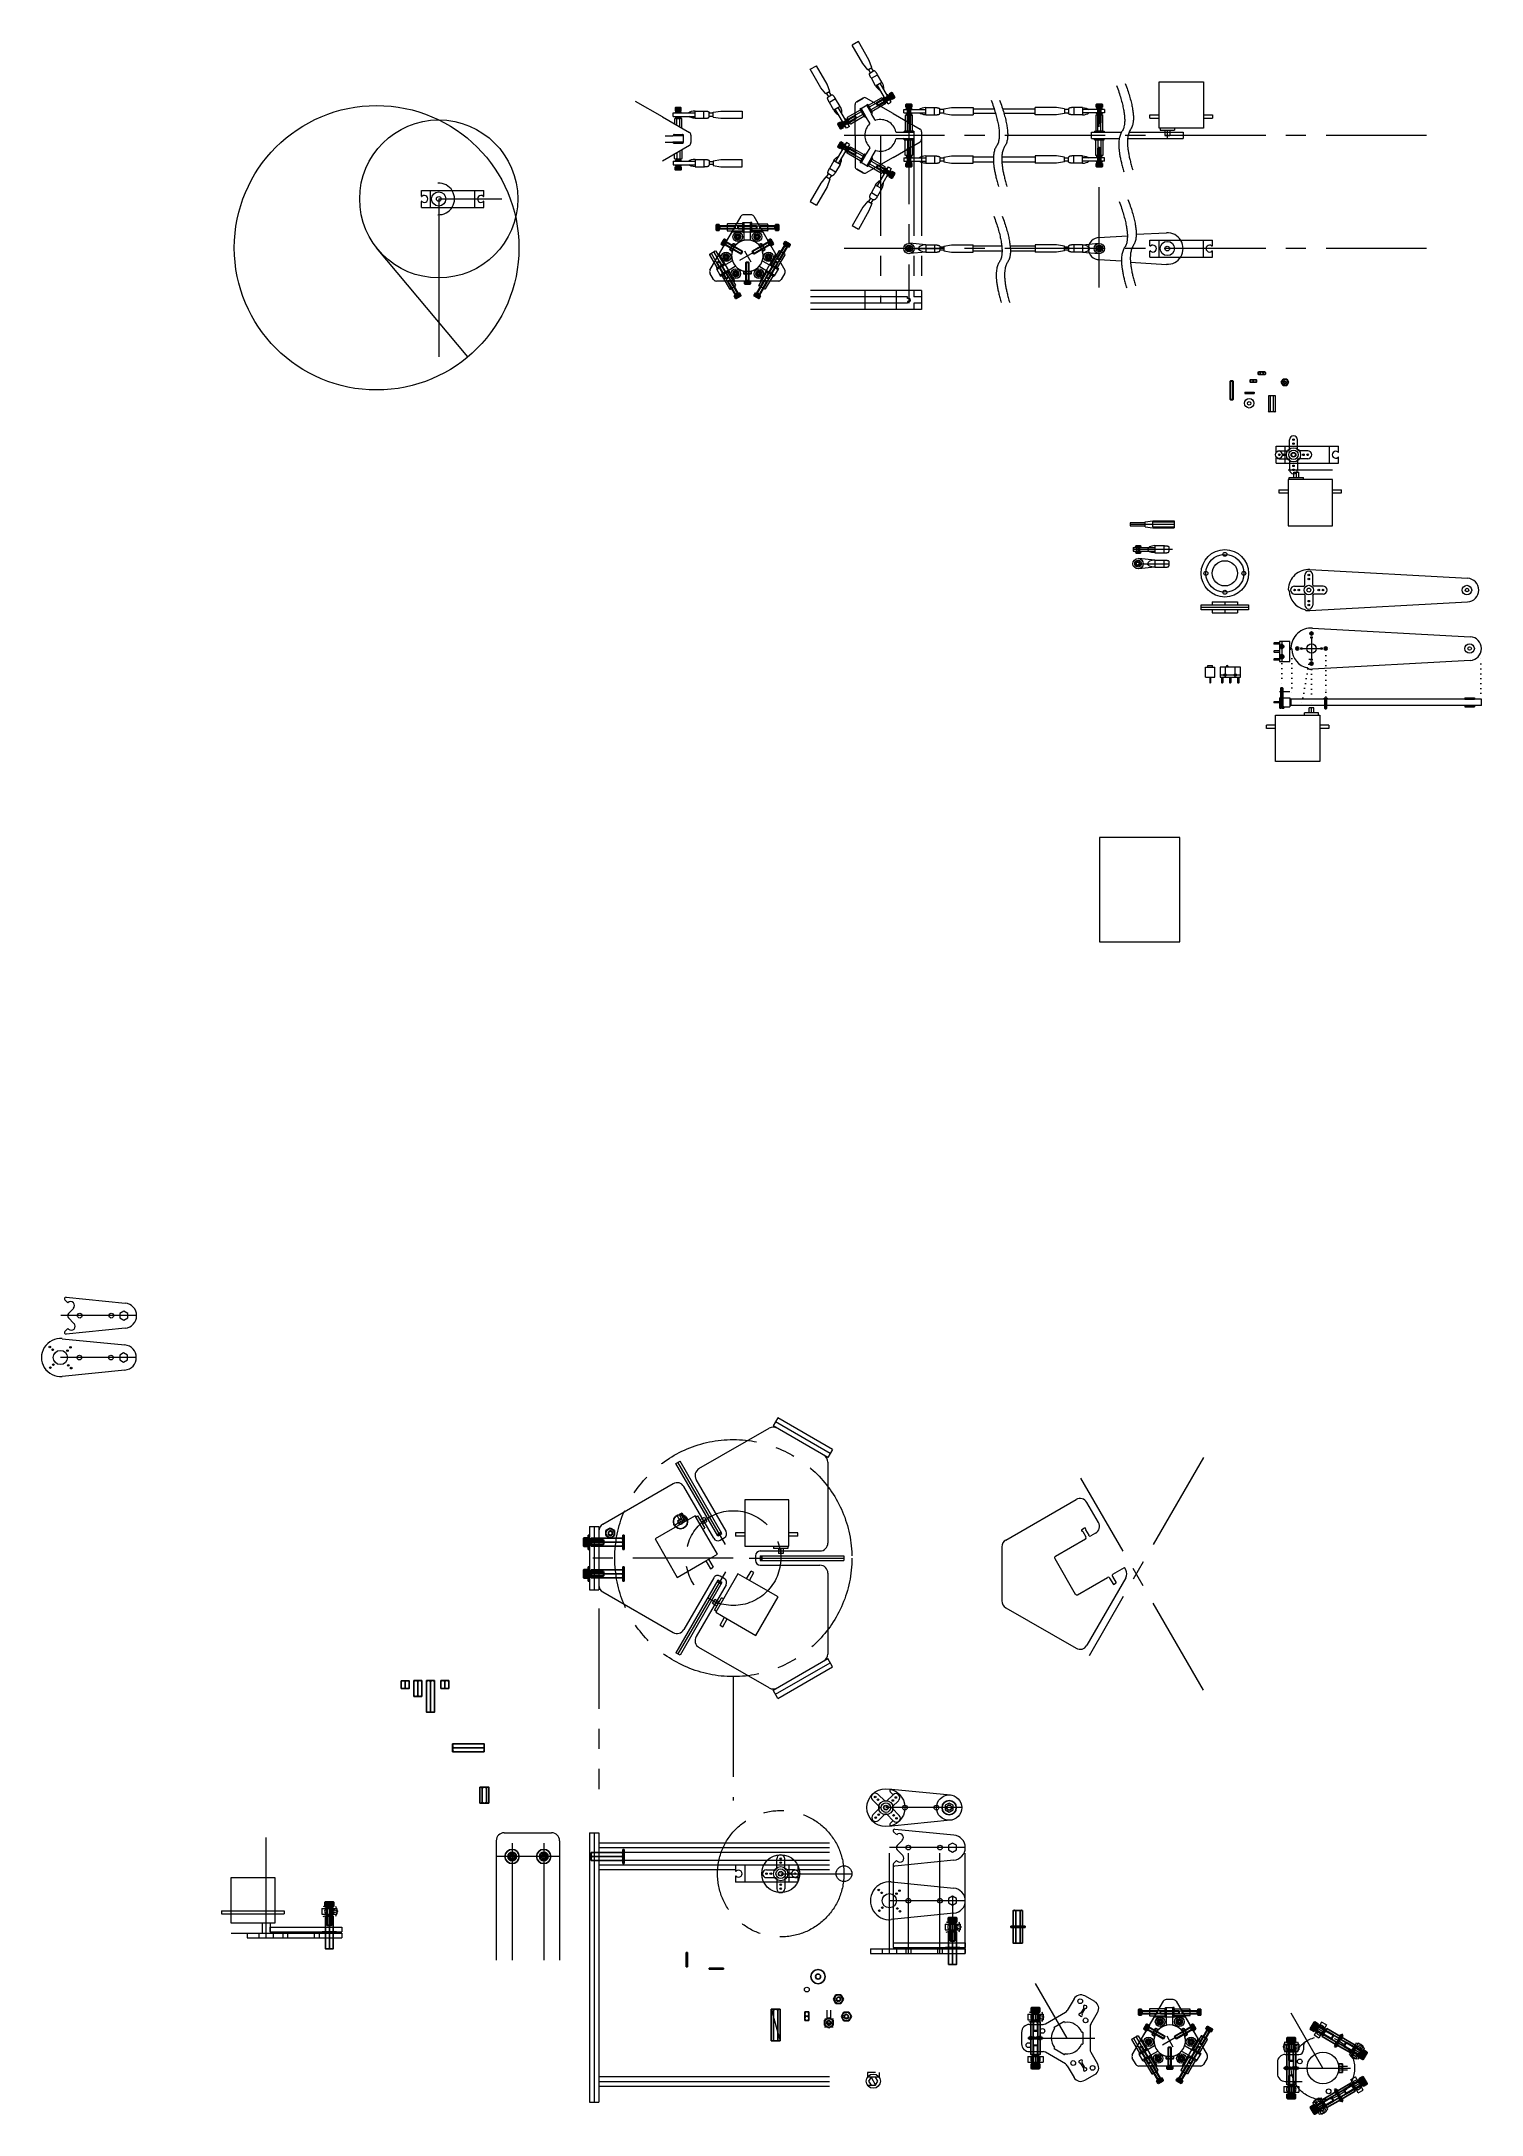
# Model space of a CAD drawing. Header units: millimetres. Extents: x 100 to 1121, y -1462 to 520.
# Drawn here: x 210 to 1121, y -1462 to -150 of the extents above; entities that cross this region are included whole.
import ezdxf

# ---------------------------------------------------------------- set-up
doc = ezdxf.new("R2010")
doc.units = ezdxf.units.MM
for name, pattern in [('ACAD_ISO04W100', [30, 24, -3, 0, -3]), ('ACAD_ISO07W100', [3, 0, -3]), ('CENTERX2', [101.6, 63.5, -12.7, 12.7, -12.7])]:
    doc.linetypes.add(name, pattern=pattern)
doc.layers.get('0').update_dxf_attribs({"lineweight": 13, "true_color": 0xffffff})
doc.layers.add('guidelines', color=2, linetype='CENTERX2', lineweight=13, true_color=0xffff00)
doc.layers.add('NULL', color=4, linetype='Continuous', true_color=0x00ffff)
doc.layers.add('ï--îï--ì', color=1, linetype='Continuous', true_color=0xff0000)

# ---------------------------------------------------------------- blocks, each defined once
blk = doc.blocks.new('m2 washer')
at = {"color": 1, "lineweight": 13, "true_color": 0xff0000}
for p, q in [((-3, 0.65), (3, 0.65)), ((-3, 0.65), (-3, -0.15)), ((0, 0.65), (0, -0.15)), ((3, 0.65), (3, -0.15)), ((-3, -0.15), (3, -0.15))]:
    blk.add_line(p, q, dxfattribs=at)
blk = doc.blocks.new('M2_DIN934_t')
at = {"layer": 'NULL', "color": 4, "linetype": 'Continuous', "true_color": 0x00ffff}
for p, q in [((-1.154701, 2), (-2.309401, 0)), ((-2.309401, 0), (-1.154701, -2)), ((1.154701, 2), (-1.154701, 2)), ((2.309401, 0), (1.154701, 2)), ((1.154701, -2), (2.309401, 0)), ((-1.154701, -2), (1.154701, -2))]:
    blk.add_line(p, q, dxfattribs=at)
for radius in [2, 0.7545]:
    blk.add_circle((0, 0), radius, dxfattribs=at)
at = {"layer": 'NULL', "color": 2, "linetype": 'Continuous', "true_color": 0xffff00}
blk.add_arc((0, 0), 1, 90, 0, dxfattribs=at)
blk = doc.blocks.new('M2_DIN934_f')
at = {"layer": 'NULL', "color": 4, "linetype": 'Continuous', "true_color": 0x00ffff}
for p, q in [((-2, 1.6), (-2.309401, 1.332051)), ((-2.309401, 1.332051), (-2.309401, 0.267949)), ((-2.309401, 0.267949), (-2, 0)), ((2, 1.6), (-2, 1.6)), ((-2, 0), (2, 0)), ((-1, 0.267949), (-1, 1.332051)), ((1, 0.267949), (1, 1.332051)), ((2.309401, 1.332051), (2, 1.6)), ((2, 0), (2.309401, 0.267949)), ((2.309401, 0.267949), (2.309401, 1.332051))]:
    blk.add_line(p, q, dxfattribs=at)
for centre, radius, start, end in [((-1.654701, 0.666186), 0.933814, 45.484388, 134.515612), ((-1.654701, 0.933814), 0.933814, 225.484388, 314.515612), ((0, -0.4), 2, 60, 120), ((0, 2), 2, 240, 300), ((1.654701, 0.666186), 0.933814, 45.484388, 134.515612), ((1.654701, 0.933814), 0.933814, 225.484388, 314.515612)]:
    blk.add_arc(centre, radius, start, end, dxfattribs=at)
blk = doc.blocks.new('M2_DIN934_l')
at = {"layer": 'NULL', "color": 4, "linetype": 'Continuous', "true_color": 0x00ffff}
for p, q in [((2, 1.6), (-2, 1.6)), ((-2, 1.6), (-2, 0)), ((-2, 0), (2, 0)), ((0, 0.267949), (0, 1.332051)), ((2, 0), (2, 1.6))]:
    blk.add_line(p, q, dxfattribs=at)
for centre, start, end in [((-1, -0.4), 60, 120), ((-1, 2), 240, 300), ((1, -0.4), 60, 120), ((1, 2), 240, 300)]:
    blk.add_arc(centre, 2, start, end, dxfattribs=at)
blk = doc.blocks.new('m2 spacer 10mm')
at = {"color": 4, "linetype": 'Continuous', "true_color": 0x00ffff}
for p, q in [((-2, 5), (-2.3, 4.7)), ((-2.3, 4.7), (-2.3, -4.7)), ((2, 5), (-2, 5)), ((-1, -4.7), (-1, 4.7)), ((1, -4.7), (1, 4.7)), ((2.3, 4.7), (2, 5)), ((2.3, -4.7), (2.3, 4.7)), ((-2.3, -4.7), (-2, -5)), ((-2, -5), (2, -5)), ((2, -5), (2.3, -4.7))]:
    blk.add_line(p, q, dxfattribs=at)
for centre, radius, start, end in [((-1.7, 4.1), 0.934, 45.4844, 134.5156), ((0, 3), 2, 60, 120), ((1.7, 4.1), 0.934, 45.4844, 134.5156), ((-1.7, -4.1), 0.934, 225.4844, 314.5156), ((0, -3), 2, 240, 300), ((1.7, -4.1), 0.934, 225.4844, 314.5156)]:
    blk.add_arc(centre, radius, start, end, dxfattribs=at)
blk = doc.blocks.new('M2x10_DIN912_f')
at = {"layer": 'NULL', "color": 4, "linetype": 'Continuous', "true_color": 0x00ffff}
for p, q in [((-1.7, 2), (-1.9, 1.8)), ((-1.9, 1.8), (-1.9, 0)), ((-1.9, 0), (1.9, 0)), ((1.7, 2), (-1.7, 2)), ((-1, -9.7545), (-1, 0)), ((1, 0), (1, -9.7545)), ((1.9, 1.8), (1.7, 2)), ((1.9, 0), (1.9, 1.8)), ((-1, -0.425218), (1, -0.425218)), ((-0.7545, -10), (-1, -9.7545)), ((1, -9.7545), (-1, -9.7545)), ((0.7545, -10), (-0.7545, -10)), ((1, -9.7545), (0.7545, -10))]:
    blk.add_line(p, q, dxfattribs=at)
at = {"layer": 'NULL', "color": 2, "linetype": 'Continuous', "true_color": 0xffff00}
for p, q in [((1.9, 1.8), (-1.9, 1.8)), ((-1.866156, 1.8), (-1.866156, 0)), ((-1.7599, 1.8), (-1.7599, 0)), ((-1.585291, 1.8), (-1.585291, 0)), ((-1.349112, 1.8), (-1.349112, 0)), ((-1.060536, 1.8), (-1.060536, 0)), ((-0.7545, -0.425218), (-1, 0)), ((-0.730769, 1.8), (-0.730769, 0)), ((-0.372621, 1.8), (-0.372621, 0)), ((0, 0), (0, 1.8)), ((0, 1.8), (0, 0)), ((0.372621, 0), (0.372621, 1.8)), ((0.730769, 0), (0.730769, 1.8)), ((1, 0), (0.7545, -0.425218)), ((1.060536, 0), (1.060536, 1.8)), ((1.349112, 0), (1.349112, 1.8)), ((1.585291, 0), (1.585291, 1.8)), ((1.7599, 0), (1.7599, 1.8)), ((1.866156, 0), (1.866156, 1.8)), ((-0.7545, -10), (-0.7545, -0.425218)), ((0.7545, -0.425218), (0.7545, -10))]:
    blk.add_line(p, q, dxfattribs=at)
blk = doc.blocks.new('m2 washer top')
at = {"color": 1, "true_color": 0xff0000}
for radius in [3, 1.1]:
    blk.add_circle((0, 0), radius, dxfattribs=at)
blk = doc.blocks.new('m2 adjust bolt')
at = {"layer": 'NULL', "color": 4, "linetype": 'Continuous', "true_color": 0x00ffff}
for p, q in [((-0.7545, 6), (-1, 5.7545)), ((-1, -5.7545), (-1, 5.7545)), ((1, 5.7545), (-1, 5.7545)), ((0.7545, 6), (-0.7545, 6)), ((1, 5.7545), (0.7545, 6)), ((1, 5.7545), (1, -5.7545)), ((-0.7545, -6), (-1, -5.7545)), ((1, -5.7545), (-1, -5.7545)), ((0.7545, -6), (-0.7545, -6)), ((1, -5.7545), (0.7545, -6))]:
    blk.add_line(p, q, dxfattribs=at)
at = {"layer": 'NULL', "color": 2, "linetype": 'Continuous', "true_color": 0xffff00}
for p, q in [((-0.7545, -6), (-0.7545, 6)), ((0.7545, 6), (0.7545, -6))]:
    blk.add_line(p, q, dxfattribs=at)
blk = doc.blocks.new('M2x12_DIN912_f')
at = {"layer": 'NULL', "color": 4, "linetype": 'Continuous', "true_color": 0x00ffff}
for p, q in [((-1.7, 2), (-1.9, 1.8)), ((-1.9, 1.8), (-1.9, 0)), ((-1.9, 0), (1.9, 0)), ((1.7, 2), (-1.7, 2)), ((-1, -11.7545), (-1, 0)), ((1, 0), (1, -11.7545)), ((1.9, 1.8), (1.7, 2)), ((1.9, 0), (1.9, 1.8)), ((-1, -0.425218), (1, -0.425218)), ((-0.7545, -12), (-1, -11.7545)), ((1, -11.7545), (-1, -11.7545)), ((0.7545, -12), (-0.7545, -12)), ((1, -11.7545), (0.7545, -12))]:
    blk.add_line(p, q, dxfattribs=at)
at = {"layer": 'NULL', "color": 2, "linetype": 'Continuous', "true_color": 0xffff00}
for p, q in [((1.9, 1.8), (-1.9, 1.8)), ((-1.866156, 1.8), (-1.866156, 0)), ((-1.7599, 1.8), (-1.7599, 0)), ((-1.585291, 1.8), (-1.585291, 0)), ((-1.349112, 1.8), (-1.349112, 0)), ((-1.060536, 1.8), (-1.060536, 0)), ((-0.7545, -0.425218), (-1, 0)), ((-0.730769, 1.8), (-0.730769, 0)), ((-0.372621, 1.8), (-0.372621, 0)), ((0, 0), (0, 1.8)), ((0, 1.8), (0, 0)), ((0.372621, 0), (0.372621, 1.8)), ((0.730769, 0), (0.730769, 1.8)), ((1, 0), (0.7545, -0.425218)), ((1.060536, 0), (1.060536, 1.8)), ((1.349112, 0), (1.349112, 1.8)), ((1.585291, 0), (1.585291, 1.8)), ((1.7599, 0), (1.7599, 1.8)), ((1.866156, 0), (1.866156, 1.8)), ((-0.7545, -12), (-0.7545, -0.425218)), ((0.7545, -0.425218), (0.7545, -12))]:
    blk.add_line(p, q, dxfattribs=at)
blk = doc.blocks.new('M2_DIN912_t')
at = {"layer": 'ï--îï--ì', "color": 4, "linetype": 'Continuous', "true_color": 0x00ffff}
for p, q in [((0, 0.866025), (-0.75, 0.433013)), ((-0.75, 0.433013), (-0.75, -0.433013)), ((0.75, 0.433013), (0, 0.866025)), ((0.75, -0.433013), (0.75, 0.433013)), ((-0.75, -0.433013), (0, -0.866025)), ((0, -0.866025), (0.75, -0.433013))]:
    blk.add_line(p, q, dxfattribs=at)
blk.add_circle((0, 0), 1.9, dxfattribs=at)
at = {"layer": 'ï--îï--ì', "color": 2, "linetype": 'Continuous', "true_color": 0xffff00}
blk.add_circle((0, 0), 1.7, dxfattribs=at)
blk = doc.blocks.new('M1_DIN84_t')
at = {"layer": 'ï--îï--ì', "color": 4, "linetype": 'Continuous', "true_color": 0x00ffff}
for p, q in [((0.984568, 0.175), (-0.984568, 0.175)), ((-0.984568, -0.175), (0.984568, -0.175))]:
    blk.add_line(p, q, dxfattribs=at)
blk.add_circle((0, 0), 1, dxfattribs=at)
blk = doc.blocks.new('M1x6_DIN84_f')
at = {"layer": 'NULL', "color": 4, "linetype": 'Continuous', "true_color": 0x00ffff}
for p, q in [((-1, 0.7), (-1, 0)), ((-0.175, 0.7), (-1, 0.7)), ((-1, 0), (1, 0)), ((-0.5, -5.8465), (-0.5, 0)), ((-0.175, 0.35), (-0.175, 0.7)), ((0.175, 0.35), (-0.175, 0.35)), ((1, 0.7), (0.175, 0.7)), ((0.175, 0.7), (0.175, 0.35)), ((0.5, 0), (0.5, -5.8465)), ((1, 0), (1, 0.7)), ((-0.5, -0.26587), (0.5, -0.26587)), ((-0.3465, -6), (-0.5, -5.8465)), ((0.5, -5.8465), (-0.5, -5.8465)), ((0.3465, -6), (-0.3465, -6)), ((0.5, -5.8465), (0.3465, -6))]:
    blk.add_line(p, q, dxfattribs=at)
at = {"layer": 'NULL', "color": 2, "linetype": 'Continuous', "true_color": 0xffff00}
for p, q in [((-0.3465, -0.26587), (-0.5, 0)), ((0.5, 0), (0.3465, -0.26587)), ((-0.3465, -6), (-0.3465, -0.26587)), ((0.3465, -0.26587), (0.3465, -6))]:
    blk.add_line(p, q, dxfattribs=at)
blk = doc.blocks.new('M1.4x12_DIN84_f')
at = {"layer": 'NULL', "color": 4, "linetype": 'Continuous', "true_color": 0x00ffff}
for p, q in [((-1.3, 0.9), (-1.3, 0)), ((-0.225, 0.9), (-1.3, 0.9)), ((-1.3, 0), (1.3, 0)), ((-0.7, -11.816), (-0.7, 0)), ((-0.225, 0.45), (-0.225, 0.9)), ((0.225, 0.45), (-0.225, 0.45)), ((1.3, 0.9), (0.225, 0.9)), ((0.225, 0.9), (0.225, 0.45)), ((0.7, 0), (0.7, -11.816)), ((1.3, 0), (1.3, 0.9)), ((-0.7, -0.318697), (0.7, -0.318697)), ((-0.516, -12), (-0.7, -11.816)), ((0.7, -11.816), (-0.7, -11.816)), ((0.516, -12), (-0.516, -12)), ((0.7, -11.816), (0.516, -12))]:
    blk.add_line(p, q, dxfattribs=at)
at = {"layer": 'NULL', "color": 2, "linetype": 'Continuous', "true_color": 0xffff00}
for p, q in [((-0.516, -0.318697), (-0.7, 0)), ((0.7, 0), (0.516, -0.318697)), ((-0.516, -12), (-0.516, -0.318697)), ((0.516, -0.318697), (0.516, -12))]:
    blk.add_line(p, q, dxfattribs=at)
blk = doc.blocks.new('M1.4_DIN84_t')
at = {"layer": 'NULL', "color": 4, "linetype": 'Continuous', "true_color": 0x00ffff}
for p, q in [((1.280381, 0.225), (-1.280381, 0.225)), ((-1.280381, -0.225), (1.280381, -0.225))]:
    blk.add_line(p, q, dxfattribs=at)
blk.add_circle((0, 0), 1.3, dxfattribs=at)
blk = doc.blocks.new('M3_DIN934_t')
at = {"layer": 'NULL', "color": 4, "linetype": 'Continuous', "true_color": 0x00ffff}
for p, q in [((-1.587713, 2.75), (-3.175426, 0)), ((-3.175426, 0), (-1.587713, -2.75)), ((1.587713, 2.75), (-1.587713, 2.75)), ((3.175426, 0), (1.587713, 2.75)), ((1.587713, -2.75), (3.175426, 0)), ((-1.587713, -2.75), (1.587713, -2.75))]:
    blk.add_line(p, q, dxfattribs=at)
for radius in [2.75, 1.1935]:
    blk.add_circle((0, 0), radius, dxfattribs=at)
at = {"layer": 'NULL', "color": 2, "linetype": 'Continuous', "true_color": 0xffff00}
blk.add_arc((0, 0), 1.5, 90, 0, dxfattribs=at)
blk = doc.blocks.new('m3 spacer 20mm')
at = {"layer": 'NULL', "color": 4, "linetype": 'Continuous', "true_color": 0x00ffff}
for p, q in [((-2.5, 10), (-2.5, -10)), ((2.5, 10), (-2.5, 10)), ((0, -9.7), (0, 9.7)), ((2.5, -10), (2.5, 10)), ((-2.5, -10), (2.5, -10))]:
    blk.add_line(p, q, dxfattribs=at)
at = {"layer": 'NULL'}
for centre, start, end in [((-1.2, 7.5), 60.1093, 119.8907), ((1.2, 7.5), 60.1093, 119.8907), ((-1.2, -7.5), 240.1093, 299.8907), ((1.2, -7.5), 240.1093, 299.8907)]:
    blk.add_arc(centre, 2.51, start, end, dxfattribs=at)
blk = doc.blocks.new('m3 spacer DIN9021')
at = {"layer": 'NULL'}
for p, q in [((0.4, 4.5), (-0.4, 4.5)), ((-0.4, 4.5), (-0.4, -4.5)), ((0.4, 4.5), (-0.4, -4.5)), ((-0.4, 4.5), (0.4, -4.5)), ((0.4, -4.5), (0.4, 4.5)), ((-0.4, -4.5), (0.4, -4.5))]:
    blk.add_line(p, q, dxfattribs=at)
blk = doc.blocks.new('M3x10_DIN912_f')
at = {"layer": 'NULL', "color": 4, "linetype": 'Continuous', "true_color": 0x00ffff}
for p, q in [((-2.45, 3), (-2.75, 2.7)), ((-2.75, 2.7), (-2.75, 0)), ((-2.75, 0), (2.75, 0)), ((2.45, 3), (-2.45, 3)), ((-1.5, -9.6935), (-1.5, 0)), ((1.5, 0), (1.5, -9.6935)), ((2.75, 2.7), (2.45, 3)), ((2.75, 0), (2.75, 2.7)), ((-1.5, -0.530874), (1.5, -0.530874)), ((-1.1935, -10), (-1.5, -9.6935)), ((1.5, -9.6935), (-1.5, -9.6935)), ((1.1935, -10), (-1.1935, -10)), ((1.5, -9.6935), (1.1935, -10))]:
    blk.add_line(p, q, dxfattribs=at)
at = {"layer": 'NULL', "color": 2, "linetype": 'Continuous', "true_color": 0xffff00}
for p, q in [((2.75, 2.7), (-2.75, 2.7)), ((-2.701015, 2.7), (-2.701015, 0)), ((-2.547223, 2.7), (-2.547223, 0)), ((-2.294501, 2.7), (-2.294501, 0)), ((-1.952663, 2.7), (-1.952663, 0)), ((-1.534986, 2.7), (-1.534986, 0)), ((-1.1935, -0.530874), (-1.5, 0)), ((-1.057692, 2.7), (-1.057692, 0)), ((-0.539319, 2.7), (-0.539319, 0)), ((0, 0), (0, 2.7)), ((0, 2.7), (0, 0)), ((0.539319, 0), (0.539319, 2.7)), ((1.057692, 0), (1.057692, 2.7)), ((1.5, 0), (1.1935, -0.530874)), ((1.534986, 0), (1.534986, 2.7)), ((1.952663, 0), (1.952663, 2.7)), ((2.294501, 0), (2.294501, 2.7)), ((2.547223, 0), (2.547223, 2.7)), ((2.701015, 0), (2.701015, 2.7)), ((-1.1935, -10), (-1.1935, -0.530874)), ((1.1935, -0.530874), (1.1935, -10))]:
    blk.add_line(p, q, dxfattribs=at)
blk = doc.blocks.new('m3 spacer DIN9021 fromt')
at = {"layer": 'NULL'}
for radius in [4.5, 1.6]:
    blk.add_circle((0, 0), radius, dxfattribs=at)
blk = doc.blocks.new('M3_DIN912_t')
at = {"layer": 'NULL', "color": 4, "linetype": 'Continuous', "true_color": 0x00ffff}
for p, q in [((0, 1.443376), (-1.25, 0.721688)), ((-1.25, 0.721688), (-1.25, -0.721688)), ((1.25, 0.721688), (0, 1.443376)), ((1.25, -0.721688), (1.25, 0.721688)), ((-1.25, -0.721688), (0, -1.443376)), ((0, -1.443376), (1.25, -0.721688))]:
    blk.add_line(p, q, dxfattribs=at)
blk.add_circle((0, 0), 2.75, dxfattribs=at)
at = {"layer": 'NULL', "color": 2, "linetype": 'Continuous', "true_color": 0xffff00}
blk.add_circle((0, 0), 2.45, dxfattribs=at)
blk = doc.blocks.new('spacer m3 10mm flat side')
at = {"layer": 'NULL'}
for p, q in [((-2.9, 5), (-2.9, -5)), ((-1.4, 5), (-2.9, 5)), ((-1.4, 5), (1.4, 5)), ((-1.4, 4.7), (-1.4, -4.7)), ((1.4, 5), (2.9, 5)), ((1.4, 4.7), (1.4, -4.7)), ((2.9, 5), (2.9, -5)), ((-1.4, -5), (-2.9, -5)), ((-1.4, -5), (1.4, -5)), ((1.4, -5), (2.9, -5))]:
    blk.add_line(p, q, dxfattribs=at)
for centre, radius, start, end in [((-2.2, 4.1), 0.947, 40.3748, 139.6252), ((0, 1.7), 3.29, 63.9676, 116.0324), ((2.2, 4.1), 0.947, 40.3748, 139.6252), ((-2.2, -4.1), 0.947, 220.3748, 319.6252), ((0, -1.7), 3.29, 243.9676, 296.0324), ((2.2, -4.1), 0.947, 220.3748, 319.6252)]:
    blk.add_arc(centre, radius, start, end, dxfattribs=at)
blk = doc.blocks.new('spacer m5 10mm flat')
blk.add_line((-2.9, 10), (2.9, -10))
at = {"layer": 'NULL'}
for p, q in [((-2.9, 10), (-2.9, -10)), ((-1.4, 10), (-2.9, 10)), ((-1.4, 10), (1.4, 10)), ((-1.4, 9.7), (-1.4, -9.7)), ((1.4, 10), (2.9, 10)), ((1.4, 9.7), (1.4, -9.7)), ((2.9, 10), (2.9, -10)), ((-1.4, -10), (-2.9, -10)), ((-1.4, -10), (1.4, -10)), ((1.4, -10), (2.9, -10))]:
    blk.add_line(p, q, dxfattribs=at)
for centre, radius, start, end in [((-2.2, 9.1), 0.947, 40.3748, 139.6252), ((0, 6.7), 3.29, 63.9676, 116.0324), ((2.2, 9.1), 0.947, 40.3748, 139.6252), ((-2.2, -9.1), 0.947, 220.3748, 319.6252), ((0, -6.7), 3.29, 243.9676, 296.0324), ((2.2, -9.1), 0.947, 220.3748, 319.6252)]:
    blk.add_arc(centre, radius, start, end, dxfattribs=at)
blk = doc.blocks.new('M3x12_DIN912_f')
at = {"layer": 'NULL', "color": 4, "linetype": 'Continuous', "true_color": 0x00ffff}
for p, q in [((-2.45, 3), (-2.75, 2.7)), ((-2.75, 2.7), (-2.75, 0)), ((-2.75, 0), (2.75, 0)), ((2.45, 3), (-2.45, 3)), ((-1.5, -11.6935), (-1.5, 0)), ((1.5, 0), (1.5, -11.6935)), ((2.75, 2.7), (2.45, 3)), ((2.75, 0), (2.75, 2.7)), ((-1.5, -0.530874), (1.5, -0.530874)), ((-1.1935, -12), (-1.5, -11.6935)), ((1.5, -11.6935), (-1.5, -11.6935)), ((1.1935, -12), (-1.1935, -12)), ((1.5, -11.6935), (1.1935, -12))]:
    blk.add_line(p, q, dxfattribs=at)
at = {"layer": 'NULL', "color": 2, "linetype": 'Continuous', "true_color": 0xffff00}
for p, q in [((2.75, 2.7), (-2.75, 2.7)), ((-2.701015, 2.7), (-2.701015, 0)), ((-2.547223, 2.7), (-2.547223, 0)), ((-2.294501, 2.7), (-2.294501, 0)), ((-1.952663, 2.7), (-1.952663, 0)), ((-1.534986, 2.7), (-1.534986, 0)), ((-1.1935, -0.530874), (-1.5, 0)), ((-1.057692, 2.7), (-1.057692, 0)), ((-0.539319, 2.7), (-0.539319, 0)), ((0, 0), (0, 2.7)), ((0, 2.7), (0, 0)), ((0.539319, 0), (0.539319, 2.7)), ((1.057692, 0), (1.057692, 2.7)), ((1.5, 0), (1.1935, -0.530874)), ((1.534986, 0), (1.534986, 2.7)), ((1.952663, 0), (1.952663, 2.7)), ((2.294501, 0), (2.294501, 2.7)), ((2.547223, 0), (2.547223, 2.7)), ((2.701015, 0), (2.701015, 2.7)), ((-1.1935, -12), (-1.1935, -0.530874)), ((1.1935, -0.530874), (1.1935, -12))]:
    blk.add_line(p, q, dxfattribs=at)
blk = doc.blocks.new('M3_DIN934_l')
at = {"layer": 'NULL', "color": 4, "linetype": 'Continuous', "true_color": 0x00ffff}
for p, q in [((2.75, 2.4), (-2.75, 2.4)), ((-2.75, 2.4), (-2.75, 0)), ((-2.75, 0), (2.75, 0)), ((0, 0.333659), (0, 2.066341)), ((2.75, 0), (2.75, 2.4))]:
    blk.add_line(p, q, dxfattribs=at)
for centre, start, end in [((-1.375, -0.6), 62.720387, 117.279613), ((-1.375, 3), 242.720387, 297.279613), ((1.375, -0.6), 62.720387, 117.279613), ((1.375, 3), 242.720387, 297.279613)]:
    blk.add_arc(centre, 3, start, end, dxfattribs=at)
blk = doc.blocks.new('spacer m3 10mm')
at = {"layer": 'NULL', "color": 4, "linetype": 'Continuous', "true_color": 0x00ffff}
for p, q in [((-2.5, 5), (-2.5, -5)), ((2.5, 5), (-2.5, 5)), ((0, -4.7), (0, 4.7)), ((2.5, -5), (2.5, 5)), ((-2.5, -5), (2.5, -5))]:
    blk.add_line(p, q, dxfattribs=at)
at = {"layer": 'NULL'}
for centre, start, end in [((-1.2, 2.5), 60.1093, 119.8907), ((1.2, 2.5), 60.1093, 119.8907), ((-1.2, -2.5), 240.1093, 299.8907), ((1.2, -2.5), 240.1093, 299.8907)]:
    blk.add_arc(centre, 2.51, start, end, dxfattribs=at)

msp = doc.modelspace()

# ---------------------------------------------------------------- linework, layer by layer
for p, q in [((726.6, -150.4), (722.6, -152.7)), ((729.4, -164.4), (722.6, -152.7)), ((733.3, -162.1), (726.6, -150.4)), ((696.1, -168), (700.1, -165.7)), ((702.9, -179.7), (696.1, -168)), ((706.8, -177.4), (700.1, -165.7)), ((732.5, -168.3), (729.4, -164.4)), ((732.5, -168.3), (735.1, -166.8)), ((734.2, -170.2), (733, -168)), ((735.1, -166.8), (733.3, -162.1)), ((733.9, -170.4), (736.2, -169)), ((734.7, -167), (736, -169.2)), ((706, -183.6), (702.9, -179.7)), ((708.6, -182.1), (706, -183.6)), ((706.5, -183.3), (707.7, -185.5)), ((708.6, -182.1), (706.8, -177.4)), ((709.5, -184.5), (708.2, -182.3)), ((734.8, -173.7), (738.7, -171.4)), ((737.5, -178.5), (734.8, -173.7)), ((737.5, -178.5), (741.5, -176.2)), ((745.5, -189.9), (738.5, -177.9)), ((741.5, -176.2), (738.7, -171.4)), ((747.4, -188.8), (740.4, -176.8)), ((916.8, -176), (944.8, -176)), ((916.8, -196.9), (916.8, -176)), ((944.8, -176), (944.8, -196.9)), ((602.7, -198.1), (585.7, -188.3)), ((609.4, -195.6), (623.4, -195.6)), ((609.4, -197.8), (609.4, -195.6)), ((611, -192.2), (610.8, -192.4)), ((610.8, -192.4), (610.8, -194.2)), ((610.8, -192.4), (610.8, -194.2)), ((614.6, -192.4), (610.8, -192.4)), ((610.8, -194.2), (614.6, -194.2)), ((610.9, -192.4), (610.9, -194.2)), ((614.4, -192.2), (611, -192.2)), ((611.1, -192.4), (611.1, -194.2)), ((611.2, -194.2), (614.2, -194.2)), ((611.2, -194.8), (611.2, -194.2)), ((611.2, -194.8), (614.2, -194.8)), ((611.3, -192.4), (611.3, -194.2)), ((611.6, -192.4), (611.6, -194.2)), ((611.9, -192.4), (611.9, -194.2)), ((612.3, -192.4), (612.3, -194.2)), ((612.7, -192.4), (612.7, -194.2)), ((612.7, -194.2), (612.7, -192.4)), ((613, -194.2), (613, -192.4)), ((613.4, -194.2), (613.4, -192.4)), ((613.7, -194.2), (613.7, -192.4)), ((614, -194.2), (614, -192.4)), ((614.2, -194.2), (614.2, -192.4)), ((614.2, -194.8), (614.2, -194.2)), ((614.6, -192.4), (614.4, -192.2)), ((614.4, -194.2), (614.4, -192.4)), ((614.5, -194.2), (614.5, -192.4)), ((614.6, -194.2), (614.6, -192.4)), ((623.4, -194.4), (628.9, -194.4)), ((623.4, -199), (623.4, -194.4)), ((628.9, -199), (628.9, -194.4)), ((632.2, -198), (632.2, -195.3)), ((634.7, -195.7), (632.2, -195.7)), ((634.7, -195.2), (639.7, -194.4)), ((634.7, -198.2), (634.7, -195.2)), ((639.7, -194.4), (653.2, -194.4)), ((653.2, -194.4), (653.2, -199)), ((709.7, -184.3), (707.4, -185.7)), ((712.2, -186.7), (708.3, -189)), ((711, -193.8), (708.3, -189)), ((715, -191.5), (711, -193.8)), ((719, -205.2), (712, -193.2)), ((715, -191.5), (712.2, -186.7)), ((720.9, -204.1), (713.9, -192.1)), ((724.6, -209.8), (724.6, -190.2)), ((729.6, -186.2), (725.6, -188.5)), ((725.6, -188.5), (729.6, -186.2)), ((730.5, -197.9), (727.9, -193.4)), ((728, -192.9), (732.2, -190.5)), ((730.3, -197.6), (728, -193.6)), ((748.6, -196), (731.6, -186.2)), ((735.3, -195.1), (732.7, -190.6)), ((735.2, -194.8), (732.9, -190.8)), ((737.3, -200.1), (735, -196.2)), ((741.9, -186.5), (742.5, -186.2)), ((743.4, -189.1), (741.9, -186.5)), ((742.2, -187), (746.5, -184.5)), ((744, -188.8), (742.5, -186.2)), ((742.7, -187.8), (747, -185.3)), ((743.2, -188.7), (747.5, -186.2)), ((743.4, -189.1), (744, -188.8)), ((745.5, -189.9), (747.4, -188.8)), ((745.7, -184.4), (746.3, -184)), ((747.2, -187), (745.7, -184.4)), ((747.8, -186.6), (746.3, -184)), ((747.2, -187), (747.8, -186.6)), ((748.6, -196), (765.6, -205.8)), ((755.4, -193.4), (769.3, -193.4)), ((755.4, -195.6), (755.4, -193.4)), ((755.4, -195.6), (769.3, -195.6)), ((757.1, -192), (760.1, -192)), ((757.1, -192.7), (757.1, -192)), ((757.1, -192.7), (760.1, -192.7)), ((757.1, -197), (757.1, -196.4)), ((757.1, -196.4), (760.1, -196.4)), ((757.6, -197), (757.6, -192)), ((758.6, -197), (758.6, -192)), ((759.6, -197), (759.6, -192)), ((760.1, -192.7), (760.1, -192)), ((760.1, -197), (760.1, -196.4)), ((769.3, -192.2), (774.8, -192.2)), ((769.3, -196.8), (769.3, -192.2)), ((774.8, -196.8), (774.8, -192.2)), ((778.1, -195.9), (778.1, -193.2)), ((780.6, -193.5), (778.1, -193.5)), ((778.1, -195.5), (780.6, -195.5)), ((780.6, -193), (785.6, -192.2)), ((780.6, -196), (780.6, -193)), ((780.6, -196), (785.6, -196.8)), ((785.6, -192.2), (799.1, -192.2)), ((799.1, -192.2), (799.1, -196.8)), ((799.1, -193), (812.5, -193)), ((813.4, -196), (799.1, -196)), ((817.8, -193), (838.5, -193)), ((838.5, -196), (818.7, -196)), ((852, -192.2), (838.5, -192.2)), ((838.5, -196.8), (838.5, -192.2)), ((857, -193), (852, -192.2)), ((857, -196), (852, -196.8)), ((857, -193), (857, -196)), ((859.5, -193.5), (857, -193.5)), ((857, -195.5), (859.5, -195.5)), ((859.5, -193.2), (859.5, -195.9)), ((868.3, -192.2), (862.8, -192.2)), ((862.8, -192.2), (862.8, -196.8)), ((868.3, -192.2), (868.3, -196.8)), ((882.3, -193.4), (868.3, -193.4)), ((882.3, -195.6), (868.3, -195.6)), ((880.5, -192), (877.5, -192)), ((877.5, -192), (877.5, -192.7)), ((880.5, -192.7), (877.5, -192.7)), ((877.5, -196.4), (877.5, -197)), ((880.5, -196.4), (877.5, -196.4)), ((878, -192), (878, -197)), ((879, -192), (879, -197)), ((880, -192), (880, -197)), ((880.5, -192), (880.5, -192.7)), ((880.5, -196.4), (880.5, -197)), ((882.3, -193.4), (882.3, -195.6)), ((602.7, -198.1), (619.7, -207.9)), ((609.4, -197.8), (623.4, -197.8)), ((610.1, -209.2), (615.3, -209.2)), ((610.7, -199.2), (610.3, -199.4)), ((610.3, -199.4), (610.3, -202.5)), ((614.7, -199.2), (610.7, -199.2)), ((611.2, -199.2), (611.2, -198.5)), ((611.2, -198.5), (614.2, -198.5)), ((611.2, -199.2), (614.2, -199.2)), ((611.7, -203.3), (611.7, -199.4)), ((613.7, -204.4), (613.7, -199.4)), ((614.2, -199.2), (614.2, -198.5)), ((615, -199.4), (614.7, -199.2)), ((615, -205.2), (615, -199.4)), ((615.7, -209.6), (615.7, -214.4)), ((620.7, -209.6), (620.7, -214.3)), ((623.4, -199), (628.9, -199)), ((632.2, -197.7), (634.7, -197.7)), ((634.7, -198.2), (639.7, -199)), ((639.7, -199), (653.2, -199)), ((716, -201.5), (715.4, -201.8)), ((716.9, -204.4), (715.4, -201.8)), ((720, -199.8), (715.7, -202.3)), ((717.5, -204.1), (716, -201.5)), ((720.5, -200.6), (716.2, -203.1)), ((721, -201.5), (716.7, -204)), ((717.5, -204.1), (716.9, -204.4)), ((720.9, -204.1), (719, -205.2)), ((719.8, -199.3), (719.2, -199.7)), ((720.7, -202.3), (719.2, -199.7)), ((721.3, -201.9), (719.8, -199.3)), ((721.3, -201.9), (720.7, -202.3)), ((724.6, -209.8), (724.6, -229.5)), ((733.8, -202.1), (731.6, -198.2)), ((750.7, -207.8), (755.2, -207.8)), ((756, -207), (761.2, -207)), ((757.1, -197), (760.1, -197)), ((758.6, -207.8), (758.6, -211.8)), ((761.6, -207.4), (761.6, -212.2)), ((766.6, -207.5), (766.6, -212.1)), ((769.3, -196.8), (774.8, -196.8)), ((785.6, -196.8), (799.1, -196.8)), ((852, -196.8), (838.5, -196.8)), ((868.3, -196.8), (862.8, -196.8)), ((874, -211.8), (874, -207.8)), ((874, -207.8), (892.9, -207.8)), ((880.5, -197), (877.5, -197)), ((897.8, -207.8), (932, -207.8)), ((911, -198.9), (911, -196.9)), ((911, -196.9), (916.8, -196.9)), ((911, -198.9), (916.8, -198.9)), ((916.8, -205.3), (916.8, -196.9)), ((944.8, -205.3), (916.8, -205.3)), ((917.5, -205.3), (917.5, -206.6)), ((917.5, -206.6), (926.5, -206.6)), ((920.5, -206.6), (920.5, -209.8)), ((920.5, -209.8), (923.5, -209.8)), ((922, -206.6), (922, -211.8)), ((923.5, -206.6), (923.5, -209.8)), ((926.5, -205.3), (926.5, -206.6)), ((932, -207.8), (932, -211.8)), ((944.8, -196.9), (944.8, -205.3)), ((944.8, -196.9), (950.5, -196.9)), ((944.8, -198.9), (950.5, -198.9)), ((950.5, -196.9), (950.5, -198.9)), ((602.7, -225.8), (619.7, -216)), ((604.4, -210), (609.3, -210)), ((604.4, -214), (609.3, -214)), ((610.1, -214.8), (615.3, -214.8)), ((610.3, -224.5), (610.3, -221.4)), ((611.7, -220.6), (611.7, -224.5)), ((613.7, -219.5), (613.7, -224.5)), ((615, -218.7), (615, -224.5)), ((719, -214.4), (712, -226.5)), ((720.9, -215.5), (713.9, -227.6)), ((716.9, -215.2), (715.4, -217.8)), ((716, -218.1), (715.4, -217.8)), ((720, -219.9), (715.7, -217.4)), ((717.5, -215.5), (716, -218.1)), ((720.5, -219), (716.2, -216.5)), ((721, -218.2), (716.7, -215.7)), ((717.5, -215.5), (716.9, -215.2)), ((720.9, -215.5), (719, -214.4)), ((720.7, -217.4), (719.2, -220)), ((719.8, -220.3), (719.2, -220)), ((721.3, -217.7), (719.8, -220.3)), ((721.3, -217.7), (720.7, -217.4)), ((730.5, -221.8), (727.9, -226.3)), ((730.3, -222), (728, -226)), ((733.8, -217.6), (731.6, -221.5)), ((737.3, -219.6), (735, -223.5)), ((748.6, -223.7), (765.6, -213.9)), ((750.7, -211.8), (755.2, -211.8)), ((756, -212.6), (761.2, -212.6)), ((757.1, -222.6), (760.1, -222.6)), ((757.1, -222.6), (757.1, -223.3)), ((757.6, -222.6), (757.6, -227.6)), ((758.6, -222.6), (758.6, -227.6)), ((759.6, -222.6), (759.6, -227.6)), ((760.1, -222.6), (760.1, -223.3)), ((769.3, -222.8), (774.8, -222.8)), ((769.3, -222.8), (769.3, -227.4)), ((774.8, -222.8), (774.8, -227.4)), ((780.6, -223.6), (785.6, -222.8)), ((785.6, -222.8), (799.1, -222.8)), ((799.1, -227.4), (799.1, -222.8)), ((852, -222.8), (838.5, -222.8)), ((838.5, -222.8), (838.5, -227.4)), ((857, -223.6), (852, -222.8)), ((868.3, -222.8), (862.8, -222.8)), ((862.8, -227.4), (862.8, -222.8)), ((868.3, -227.4), (868.3, -222.8)), ((874, -211.8), (891.6, -211.8)), ((880.5, -222.6), (877.5, -222.6)), ((877.5, -223.3), (877.5, -222.6)), ((878, -227.6), (878, -222.6)), ((879, -227.6), (879, -222.6)), ((880, -227.6), (880, -222.6)), ((880.5, -223.3), (880.5, -222.6)), ((896.9, -211.8), (932, -211.8)), ((609.4, -226.2), (623.4, -226.2)), ((609.4, -226.2), (609.4, -228.4)), ((609.4, -228.4), (623.4, -228.4)), ((610.7, -224.8), (610.3, -224.5)), ((614.7, -224.8), (610.7, -224.8)), ((610.8, -231.6), (610.8, -229.8)), ((610.8, -231.6), (610.8, -229.8)), ((610.8, -229.8), (614.6, -229.8)), ((611, -231.8), (610.8, -231.6)), ((614.6, -231.6), (610.8, -231.6)), ((610.9, -231.6), (610.9, -229.8)), ((614.4, -231.8), (611, -231.8)), ((611.1, -231.6), (611.1, -229.8)), ((611.2, -224.8), (614.2, -224.8)), ((611.2, -224.8), (611.2, -225.4)), ((611.2, -225.4), (614.2, -225.4)), ((611.2, -229.1), (611.2, -229.8)), ((611.2, -229.1), (614.2, -229.1)), ((611.2, -229.8), (614.2, -229.8)), ((611.3, -231.6), (611.3, -229.8)), ((611.6, -231.6), (611.6, -229.8)), ((611.9, -231.6), (611.9, -229.8)), ((612.3, -231.6), (612.3, -229.8)), ((612.7, -229.8), (612.7, -231.6)), ((612.7, -231.6), (612.7, -229.8)), ((613, -229.8), (613, -231.6)), ((613.4, -229.8), (613.4, -231.6)), ((613.7, -229.8), (613.7, -231.6)), ((614, -229.8), (614, -231.6)), ((614.2, -224.8), (614.2, -225.4)), ((614.2, -229.1), (614.2, -229.8)), ((614.2, -229.8), (614.2, -231.6)), ((614.4, -229.8), (614.4, -231.6)), ((614.6, -231.6), (614.4, -231.8)), ((614.5, -229.8), (614.5, -231.6)), ((614.6, -229.8), (614.6, -231.6)), ((615, -224.5), (614.7, -224.8)), ((623.4, -225), (628.9, -225)), ((623.4, -225), (623.4, -229.6)), ((623.4, -229.6), (628.9, -229.6)), ((628.9, -225), (628.9, -229.6)), ((632.2, -225.9), (632.2, -228.6)), ((632.2, -226.3), (634.7, -226.3)), ((634.7, -228.3), (632.2, -228.3)), ((634.7, -225.8), (639.7, -225)), ((634.7, -225.8), (634.7, -228.8)), ((634.7, -228.8), (639.7, -229.6)), ((639.7, -225), (653.2, -225)), ((639.7, -229.6), (653.2, -229.6)), ((653.2, -229.6), (653.2, -225)), ((706, -236.1), (702.9, -240)), ((708.6, -237.6), (706, -236.1)), ((706.5, -236.3), (707.7, -234.2)), ((709.7, -235.3), (707.4, -234)), ((709.5, -235.2), (708.2, -237.3)), ((711, -225.9), (708.3, -230.7)), ((712.2, -233), (708.3, -230.7)), ((715, -228.2), (711, -225.9)), ((715, -228.2), (712.2, -233)), ((725.6, -231.2), (729.6, -233.5)), ((729.6, -233.5), (725.6, -231.2)), ((732.2, -229.2), (728, -226.8)), ((748.6, -223.7), (731.6, -233.5)), ((735.3, -224.6), (732.7, -229.1)), ((735.2, -224.8), (732.9, -228.8)), ((745.5, -229.7), (738.5, -241.8)), ((747.4, -230.8), (740.4, -242.9)), ((743.4, -230.5), (741.9, -233.1)), ((741.9, -233.1), (742.5, -233.4)), ((742.2, -232.7), (746.5, -235.2)), ((744, -230.8), (742.5, -233.4)), ((742.7, -231.8), (747, -234.3)), ((743.2, -231), (747.5, -233.5)), ((743.4, -230.5), (744, -230.8)), ((745.5, -229.7), (747.4, -230.8)), ((747.2, -232.7), (745.7, -235.3)), ((745.7, -235.3), (746.3, -235.6)), ((747.8, -233), (746.3, -235.6)), ((747.2, -232.7), (747.8, -233)), ((755.4, -224), (769.3, -224)), ((755.4, -224), (755.4, -226.2)), ((755.4, -226.2), (769.3, -226.2)), ((757.1, -223.3), (760.1, -223.3)), ((757.1, -227), (757.1, -227.6)), ((757.1, -227), (760.1, -227)), ((757.1, -227.6), (760.1, -227.6)), ((760.1, -227), (760.1, -227.6)), ((769.3, -227.4), (774.8, -227.4)), ((778.1, -223.8), (778.1, -226.5)), ((778.1, -224.1), (780.6, -224.1)), ((780.6, -226.1), (778.1, -226.1)), ((780.6, -223.6), (780.6, -226.6)), ((780.6, -226.6), (785.6, -227.4)), ((785.6, -227.4), (799.1, -227.4)), ((812, -223.6), (799.1, -223.6)), ((799.1, -226.6), (812.1, -226.6)), ((838.5, -223.6), (817.3, -223.6)), ((817.4, -226.6), (838.5, -226.6)), ((852, -227.4), (838.5, -227.4)), ((857, -226.6), (852, -227.4)), ((857, -226.6), (857, -223.6)), ((857, -224.1), (859.5, -224.1)), ((859.5, -226.1), (857, -226.1)), ((859.5, -226.5), (859.5, -223.8)), ((868.3, -227.4), (862.8, -227.4)), ((882.3, -224), (868.3, -224)), ((882.3, -226.2), (868.3, -226.2)), ((880.5, -223.3), (877.5, -223.3)), ((877.5, -227.6), (877.5, -227)), ((880.5, -227), (877.5, -227)), ((880.5, -227.6), (877.5, -227.6)), ((880.5, -227.6), (880.5, -227)), ((882.3, -226.2), (882.3, -224)), ((450.2, -244.6), (489.8, -244.6)), ((450.2, -248.3), (450.2, -244.6)), ((456, -255.4), (456, -244.6)), ((484, -255.4), (484, -244.6)), ((489.8, -248.3), (489.8, -244.6)), ((702.9, -240), (696.1, -251.7)), ((706.8, -242.3), (700.1, -254)), ((708.6, -237.6), (706.8, -242.3)), ((737.5, -241.2), (734.8, -246)), ((734.8, -246), (738.7, -248.3)), ((737.5, -241.2), (741.5, -243.5)), ((741.5, -243.5), (738.7, -248.3)), ((450.2, -255.4), (450.2, -251.7)), ((450.2, -255.4), (489.8, -255.4)), ((461.2, -250), (461.2, -350)), ((461.2, -250), (501.2, -250)), ((489.8, -255.4), (489.8, -251.7)), ((632.7, -295), (652.4, -261)), ((658.7, -260), (654.1, -260)), ((660.4, -261), (680.1, -295)), ((696.1, -251.7), (700.1, -254)), ((729.4, -255.3), (722.6, -267)), ((733.3, -257.6), (726.6, -269.3)), ((732.5, -251.4), (729.4, -255.3)), ((732.5, -251.4), (735.1, -252.9)), ((734.2, -249.5), (733, -251.6)), ((735.1, -252.9), (733.3, -257.6)), ((733.9, -249.3), (736.2, -250.6)), ((734.7, -252.6), (736, -250.5)), ((643.2, -276.8), (646.5, -271.2)), ((666, -271), (646.8, -271)), ((653.6, -270.6), (653.6, -265.4)), ((654, -265), (658.8, -265)), ((654.4, -275.9), (654.4, -271.4)), ((658.4, -275.9), (658.4, -271.4)), ((659.2, -270.6), (659.2, -265.4)), ((666.3, -271.2), (669.6, -276.8)), ((726.6, -269.3), (722.6, -267)), ((878.7, -274.4), (896.8, -273.4)), ((902.3, -272.4), (921.4, -271.4)), ((479.6, -350), (421.9, -280.9)), ((638.6, -284.8), (641.8, -279.2)), ((638.6, -285.2), (648.2, -301.8)), ((645.5, -280.9), (642.4, -279.1)), ((646.5, -279.1), (643.4, -277.3)), ((645.3, -282), (645.6, -281.4)), ((646.5, -283), (645.4, -282.3)), ((647, -279), (647.4, -278.4)), ((647.7, -278.3), (648.9, -279)), ((663.9, -279), (665.1, -278.3)), ((664.6, -301.8), (674.2, -285.2)), ((665.4, -278.4), (665.7, -279)), ((667.4, -282.3), (666.2, -283)), ((666.3, -279.1), (669.4, -277.3)), ((667.1, -281.4), (667.5, -282)), ((667.3, -280.9), (670.4, -279.1)), ((671, -279.2), (674.2, -284.8)), ((758.6, -281.4), (778.1, -281.4)), ((769.3, -279.1), (758.9, -278.1)), ((769.3, -283.7), (758.9, -284.6)), ((769.3, -279.1), (774.8, -279.1)), ((769.3, -279.1), (769.3, -283.7)), ((769.3, -283.7), (774.8, -283.7)), ((774.8, -279.1), (774.8, -283.7)), ((778.1, -280.1), (778.1, -282.7)), ((778.1, -280.4), (780.6, -280.4)), ((780.6, -282.4), (778.1, -282.4)), ((780.6, -279.9), (785.6, -279.1)), ((780.6, -279.9), (780.6, -282.9)), ((780.6, -282.9), (785.6, -283.7)), ((785.6, -279.1), (799.1, -279.1)), ((785.6, -283.7), (799.1, -283.7)), ((799.1, -283.7), (799.1, -279.1)), ((817.3, -279.9), (799.1, -279.9)), ((799.1, -282.9), (817.5, -282.9)), ((838.5, -279.9), (822.6, -279.9)), ((822.8, -282.9), (838.5, -282.9)), ((852, -279.1), (838.5, -279.1)), ((838.5, -279.1), (838.5, -283.7)), ((852, -283.7), (838.5, -283.7)), ((857, -279.9), (852, -279.1)), ((857, -282.9), (852, -283.7)), ((857, -282.9), (857, -279.9)), ((857, -280.4), (859.5, -280.4)), ((859.5, -282.4), (857, -282.4)), ((859.5, -280.1), (859.5, -282.7)), ((879, -281.4), (859.5, -281.4)), ((868.3, -279.1), (862.8, -279.1)), ((862.8, -279.1), (862.8, -283.7)), ((868.3, -283.7), (862.8, -283.7)), ((868.3, -279.1), (878.7, -278.1)), ((868.3, -279.1), (868.3, -283.7)), ((868.3, -283.7), (878.7, -284.6)), ((878.7, -288.4), (893, -289.2)), ((911, -276), (950.5, -276)), ((911, -279.6), (911, -276)), ((911, -286.8), (911, -283.1)), ((911, -286.8), (950.5, -286.8)), ((916.8, -286.8), (916.8, -276)), ((944.8, -286.8), (944.8, -276)), ((950.5, -279.6), (950.5, -276)), ((950.5, -286.8), (950.5, -283.1)), ((635, -301), (632.7, -297)), ((639.4, -298.6), (637, -294.4)), ((641.7, -291.3), (637.2, -293.9)), ((644.5, -296.1), (640, -298.7)), ((646.6, -289.3), (642.8, -291.6)), ((648.6, -292.8), (644.8, -295)), ((654.1, -297.4), (654.1, -296)), ((655, -297.6), (654.3, -297.6)), ((655.4, -298), (655.4, -301.6)), ((657.4, -298), (657.4, -301.6)), ((658.5, -297.6), (657.8, -297.6)), ((658.7, -296), (658.7, -297.4)), ((664.2, -292.8), (668, -295)), ((666.2, -289.3), (670, -291.6)), ((668.3, -296.1), (672.8, -298.7)), ((671.1, -291.3), (675.6, -293.9)), ((675.8, -294.4), (673.4, -298.6)), ((680.1, -297), (677.8, -301)), ((898.7, -290.1), (921.4, -291.4)), ((676, -302), (636.8, -302)), ((655, -302), (648.5, -302)), ((664.2, -302), (657.8, -302)), ((766.6, -308), (696.4, -308)), ((757.6, -312), (696.4, -312)), ((730.6, -308), (730.6, -320)), ((750.6, -308), (750.6, -320)), ((757.6, -313), (757.6, -312)), ((758.6, -313), (757.6, -313)), ((761.6, -308), (761.6, -312)), ((766.6, -312), (761.6, -312)), ((766.6, -308), (766.6, -320)), ((757.6, -316), (696.4, -316)), ((766.6, -320), (696.4, -320)), ((758.6, -315), (757.6, -315)), ((757.6, -315), (757.6, -316)), ((766.6, -316), (761.6, -316)), ((761.6, -316), (761.6, -320)), ((990.8, -406.5), (1030.3, -406.5)), ((990.8, -410.1), (990.8, -406.5)), ((996.6, -417.3), (996.6, -406.5)), ((1024.6, -417.3), (1024.6, -406.5)), ((1030.3, -410.1), (1030.3, -406.5)), ((990.8, -417.3), (990.8, -413.6)), ((990.8, -417.3), (1030.3, -417.3)), ((1030.3, -417.3), (1030.3, -413.6)), ((1026.4, -421.6), (998.4, -421.6)), ((1026.4, -427.6), (998.4, -427.6)), ((998.4, -427.6), (998.4, -436)), ((999.1, -427.6), (999.1, -426.2)), ((999.1, -426.2), (1008.1, -426.2)), ((1002.1, -423), (1005.1, -423)), ((1002.1, -426.2), (1002.1, -423)), ((1003.6, -426.2), (1003.6, -423)), ((1005.1, -426.2), (1005.1, -423)), ((1008.1, -427.6), (1008.1, -426.2)), ((1026.4, -436), (1026.4, -427.6)), ((992.6, -434), (992.6, -436)), ((992.6, -434), (998.4, -434)), ((992.6, -436), (998.4, -436)), ((998.4, -436), (998.4, -456.9)), ((1026.4, -434), (1032.1, -434)), ((1026.4, -456.9), (1026.4, -436)), ((1026.4, -436), (1032.1, -436)), ((1032.1, -436), (1032.1, -434)), ((907.9, -454.9), (898.4, -454.9)), ((898.4, -454.9), (898.4, -456.9)), ((898.4, -455.9), (926.4, -455.9)), ((898.4, -456.9), (907.9, -456.9)), ((907.9, -454.4), (912.9, -453.6)), ((907.9, -457.4), (907.9, -454.4)), ((907.9, -457.4), (912.9, -458.2)), ((912.9, -453.6), (926.4, -453.6)), ((912.9, -454.4), (926.4, -454.4)), ((912.9, -457.4), (912.9, -454.4)), ((912.9, -457.4), (926.4, -457.4)), ((912.9, -458.2), (926.4, -458.2)), ((926.4, -453.6), (926.4, -458.2)), ((998.4, -456.9), (1026.4, -456.9)), ((900.3, -470.6), (914.2, -470.6)), ((900.3, -470.6), (900.3, -472.8)), ((900.3, -471.7), (925.2, -471.7)), ((902, -469.2), (905, -469.2)), ((902, -469.2), (902, -469.9)), ((902, -469.9), (905, -469.9)), ((902.5, -469.2), (902.5, -474.2)), ((903.5, -469.2), (903.5, -474.2)), ((904.5, -469.2), (904.5, -474.2)), ((905, -469.2), (905, -469.9)), ((914.2, -469.4), (919.7, -469.4)), ((914.2, -469.4), (914.2, -474)), ((919.7, -469.4), (919.7, -474)), ((923, -470.4), (923, -473.1)), ((900.3, -472.8), (914.2, -472.8)), ((902, -473.6), (902, -474.2)), ((902, -473.6), (905, -473.6)), ((902, -474.2), (905, -474.2)), ((903.5, -480.8), (923, -480.8)), ((914.2, -478.5), (903.8, -477.6)), ((914.2, -483.1), (903.8, -484.1)), ((905, -473.6), (905, -474.2)), ((914.2, -474), (919.7, -474)), ((914.2, -478.5), (919.7, -478.5)), ((914.2, -478.5), (914.2, -483.1)), ((914.2, -483.1), (919.7, -483.1)), ((919.7, -478.5), (919.7, -483.1)), ((923, -479.5), (923, -482.2)), ((943.4, -506.9), (973.4, -506.9)), ((943.4, -509.9), (943.4, -506.9)), ((943.4, -508.4), (973.4, -508.4)), ((973.4, -509.9), (943.4, -509.9)), ((950.4, -504.9), (966.4, -504.9)), ((950.4, -504.9), (950.4, -506.9)), ((950.4, -509.9), (950.4, -511.9)), ((958.4, -504.9), (958.4, -506.9)), ((958.4, -509.9), (958.4, -511.9)), ((966.4, -504.9), (966.4, -506.9)), ((966.4, -509.9), (966.4, -511.9)), ((973.4, -506.9), (973.4, -509.9)), ((950.4, -511.9), (966.4, -511.9)), ((1013.2, -522.5), (1013.2, -522.5)), ((1013.9, -521.5), (1113.6, -527)), ((992.9, -530.9), (989.6, -530.9)), ((992.9, -531.8), (989.6, -531.8)), ((992.9, -536), (989.6, -536)), ((992.9, -536.9), (989.6, -536.9)), ((992.9, -530), (992.9, -542.8)), ((999.4, -530), (992.9, -530)), ((999.4, -542.8), (999.4, -530)), ((1000.2, -534.5), (1000.2, -534.5)), ((1000.6, -534.6), (1000.4, -534.4)), ((1000.4, -534.5), (1000.4, -534.5)), ((1024.7, -534.5), (1024.7, -534.5)), ((946.2, -552.7), (946.2, -546.2)), ((946.2, -546.2), (952, -546.2)), ((947.6, -546.2), (947.6, -545.2)), ((947.6, -545.2), (950.5, -545.2)), ((950.5, -546.2), (950.5, -545.2)), ((952, -552.7), (952, -546.2)), ((968.2, -546.2), (955.4, -546.2)), ((955.4, -546.2), (955.4, -552.7)), ((958.5, -546.2), (958.5, -552.7)), ((959.2, -545.8), (959.2, -546.2)), ((959.8, -545.2), (959.8, -545.2)), ((959.8, -545.4), (959.8, -545.4)), ((960.4, -545.8), (960.4, -546.2)), ((965, -552.7), (965, -546.2)), ((968.2, -552.7), (968.2, -546.2)), ((992.9, -541), (989.6, -541)), ((992.9, -541.9), (989.6, -541.9)), ((992.9, -542.8), (999.4, -542.8)), ((1010.9, -546.9), (1011.1, -547.1)), ((1013.2, -546.5), (1013.2, -546.5)), ((1013.9, -547.4), (1113.6, -541.9)), ((946.2, -552.7), (952, -552.7)), ((948.9, -552.7), (948.9, -556.2)), ((948.9, -556.2), (949.3, -556.2)), ((949.3, -552.7), (949.3, -556.2)), ((955.4, -551.2), (968.2, -551.2)), ((955.4, -552.7), (968.2, -552.7)), ((956.3, -552.7), (956.3, -556)), ((957.2, -552.7), (957.2, -556)), ((961.3, -552.7), (961.3, -556)), ((962.2, -552.7), (962.2, -556)), ((966.4, -552.7), (966.4, -556)), ((967.3, -552.7), (967.3, -556)), ((992.9, -561.6), (999.4, -561.6)), ((992.9, -568.3), (989.4, -568.3)), ((989.4, -568.3), (989.4, -568.8)), ((992.9, -568.8), (989.4, -568.8)), ((990.4, -576.6), (1018.4, -576.6)), ((990.4, -585), (990.4, -576.6)), ((992.9, -565.6), (999.4, -565.6)), ((992.9, -565.6), (992.9, -571.4)), ((992.9, -571.4), (999.4, -571.4)), ((999.4, -565.6), (999.4, -571.4)), ((999.4, -567.1), (1000.4, -567.1)), ((999.4, -570), (1000.4, -570)), ((1120.7, -566.6), (1000.2, -566.6)), ((1000.2, -566.6), (1000.2, -570.5)), ((1120.7, -570.5), (1000.2, -570.5)), ((1017.7, -575.2), (1008.7, -575.2)), ((1008.7, -576.6), (1008.7, -575.2)), ((1014.7, -572), (1011.7, -572)), ((1011.7, -575.2), (1011.7, -572)), ((1013.2, -575.2), (1013.2, -572)), ((1014.7, -575.2), (1014.7, -572)), ((1017.7, -576.6), (1017.7, -575.2)), ((1018.4, -576.6), (1018.4, -585)), ((1120.7, -570.5), (1120.7, -566.6)), ((984.7, -585), (984.7, -583)), ((990.4, -583), (984.7, -583)), ((990.4, -585), (984.7, -585)), ((990.4, -605.9), (990.4, -585)), ((1024.2, -583), (1018.4, -583)), ((1018.4, -585), (1018.4, -605.9)), ((1024.2, -585), (1018.4, -585)), ((1024.2, -583), (1024.2, -585)), ((1018.4, -605.9), (990.4, -605.9)), ((930, -654), (879.2, -654)), ((879.2, -654), (879.2, -720)), ((930, -720), (930, -654)), ((879.2, -720), (930, -720)), ((226.7, -948.5), (224.8, -946.6)), ((225.6, -944.9), (262.9, -948.6)), ((262.1, -953.7), (259.6, -955.2)), ((259.6, -955.2), (259.6, -958)), ((264.6, -955.2), (262.1, -953.7)), ((264.6, -958), (264.6, -955.2)), ((226.7, -964.7), (224.8, -966.6)), ((262.9, -964.6), (225.6, -968.3)), ((259.6, -958), (262.1, -959.5)), ((262.1, -959.5), (264.6, -958)), ((223.1, -971.2), (262.7, -975.1)), ((261.9, -980.2), (259.4, -981.7)), ((259.4, -981.7), (259.4, -984.6)), ((264.4, -981.7), (261.9, -980.2)), ((264.4, -984.6), (264.4, -981.7)), ((262.7, -991.1), (223.1, -995)), ((259.4, -984.6), (261.9, -986)), ((261.9, -986), (264.4, -984.6)), ((675.7, -1021.2), (672.7, -1026.4)), ((710.3, -1041.2), (675.7, -1021.2)), ((625.8, -1053.4), (670.2, -1027.8)), ((707.3, -1046.4), (672.7, -1026.4)), ((708.8, -1043.8), (674.2, -1023.8)), ((611.2, -1050.1), (613.8, -1048.6)), ((640.3, -1094.5), (613.8, -1048.6)), ((710.3, -1041.2), (707.3, -1046.4)), ((707.3, -1049.3), (707.3, -1100.5)), ((708.8, -1043.8), (708.8, -1043.8)), ((637.7, -1096), (611.2, -1050.1)), ((642.9, -1093), (624, -1060.3)), ((565, -1088.6), (609.4, -1062.9)), ((635.1, -1097.5), (616.2, -1064.8)), ((682.7, -1073.2), (654.7, -1073.2)), ((654.7, -1073.2), (654.7, -1094.1)), ((682.7, -1094.1), (682.7, -1073.2)), ((616.1, -1087.5), (598, -1097.9)), ((615, -1081.5), (613.3, -1082.5)), ((613.3, -1082.5), (616.1, -1087.5)), ((615, -1081.5), (617.9, -1086.5)), ((623.4, -1083.3), (616.1, -1087.5)), ((637.4, -1107.5), (623.4, -1083.3)), ((623.8, -1083.9), (624.9, -1083.2)), ((624.9, -1083.2), (629.4, -1091)), ((626.4, -1085.8), (629.2, -1084.2)), ((627.2, -1087.1), (629.9, -1085.5)), ((627.9, -1088.4), (630.7, -1086.8)), ((629.2, -1084.2), (630.7, -1086.8)), ((631.2, -1084.8), (633.8, -1083.3)), ((556.5, -1090), (556.5, -1130)), ((556.5, -1090), (562.5, -1090)), ((556.5, -1100), (562.5, -1100)), ((559.5, -1090), (559.5, -1130)), ((559.5, -1090), (559.5, -1090)), ((562.5, -1090), (562.5, -1130)), ((598, -1097.9), (612, -1122.2)), ((628.3, -1091.7), (629.4, -1091)), ((637.7, -1096), (640.3, -1094.5)), ((639.2, -1098.6), (641.8, -1097.1)), ((654.7, -1094.1), (648.9, -1094.1)), ((648.9, -1094.1), (648.9, -1096.1)), ((654.7, -1096.1), (648.9, -1096.1)), ((654.7, -1094.1), (654.7, -1102.5)), ((688.4, -1094.1), (682.7, -1094.1)), ((682.7, -1102.5), (682.7, -1094.1)), ((688.4, -1096.1), (682.7, -1096.1)), ((688.4, -1096.1), (688.4, -1094.1)), ((612, -1122.2), (630.1, -1111.7)), ((630.1, -1111.7), (637.4, -1107.5)), ((630.1, -1111.7), (633, -1116.7)), ((631.9, -1110.7), (634.7, -1115.7)), ((654.7, -1102.5), (682.7, -1102.5)), ((661.5, -1108.5), (661.5, -1111.5)), ((664.5, -1105.5), (702.3, -1105.5)), ((664.5, -1108.5), (717.5, -1108.5)), ((664.5, -1108.5), (664.5, -1111.5)), ((664.5, -1111.5), (717.5, -1111.5)), ((664.5, -1114.5), (702.3, -1114.5)), ((673, -1102.5), (673, -1103.9)), ((682, -1103.9), (673, -1103.9)), ((676, -1103.9), (676, -1107.1)), ((679, -1107.1), (676, -1107.1)), ((677.5, -1103.9), (677.5, -1107.1)), ((677.5, -1108.5), (677.5, -1111.5)), ((679, -1103.9), (679, -1107.1)), ((682, -1102.5), (682, -1103.9)), ((717.5, -1108.5), (717.5, -1111.5)), ((717.5, -1108.5), (717.5, -1111.5)), ((556.5, -1120), (562.5, -1120)), ((637.7, -1124), (611.2, -1169.9)), ((640.3, -1125.5), (613.8, -1171.4)), ((635.1, -1122.5), (616.2, -1155.2)), ((642.9, -1127), (624, -1159.7)), ((633, -1116.7), (634.7, -1115.7)), ((650.4, -1120), (636.4, -1144.2)), ((640.3, -1125.5), (637.7, -1124)), ((641.8, -1122.9), (639.2, -1121.4)), ((657.7, -1124.2), (650.4, -1120)), ((655.9, -1123.2), (658.8, -1118.2)), ((657.7, -1124.2), (660.5, -1119.2)), ((675.8, -1134.6), (657.7, -1124.2)), ((660.5, -1119.2), (658.8, -1118.2)), ((707.3, -1119.5), (707.3, -1170.7)), ((556.5, -1130), (562.5, -1130)), ((565, -1131.4), (609.4, -1157.1)), ((633.8, -1136.7), (631.2, -1135.2)), ((634.3, -1138.8), (635.8, -1136.2)), ((637.1, -1140.4), (634.3, -1138.8)), ((637.8, -1139.1), (635.1, -1137.5)), ((635.6, -1143), (640.1, -1135.2)), ((638.6, -1137.8), (635.8, -1136.2)), ((641.2, -1135.8), (640.1, -1135.2)), ((661.8, -1158.9), (675.8, -1134.6)), ((636.7, -1143.6), (635.6, -1143)), ((636.4, -1144.2), (643.7, -1148.4)), ((639.1, -1152.4), (641.9, -1147.4)), ((639.1, -1152.4), (640.8, -1153.4)), ((640.8, -1153.4), (643.7, -1148.4)), ((643.7, -1148.4), (661.8, -1158.9)), ((670.2, -1192.2), (625.8, -1166.6)), ((613.8, -1171.4), (611.2, -1169.9)), ((613.8, -1171.4), (611.2, -1169.9)), ((672.7, -1193.6), (707.3, -1173.6)), ((674.2, -1196.2), (708.8, -1176.2)), ((675.7, -1198.8), (710.3, -1178.8)), ((710.3, -1178.8), (707.3, -1173.6)), ((675.7, -1198.8), (672.7, -1193.6)), ((674.2, -1196.2), (674.2, -1196.2)), ((748.6, -1259.8), (746.7, -1257.9)), ((747.5, -1256.2), (784.8, -1259.9)), ((792, -1267.9), (744, -1267.9)), ((784, -1265), (781.5, -1266.4)), ((781.5, -1266.4), (781.5, -1269.3)), ((781.5, -1269.3), (784, -1270.8)), ((786.5, -1266.4), (784, -1265)), ((784, -1270.8), (786.5, -1269.3)), ((786.5, -1269.3), (786.5, -1266.4)), ((502.6, -1283.8), (532.6, -1283.8)), ((556.5, -1283.8), (556.5, -1454.3)), ((556.5, -1283.8), (562.5, -1283.8)), ((559.5, -1283.8), (559.5, -1454.3)), ((562.5, -1283.8), (562.5, -1454.3)), ((748.6, -1276), (746.7, -1277.9)), ((784.8, -1275.8), (747.5, -1279.6)), ((750.8, -1285), (748.9, -1283.2)), ((749.7, -1281.5), (787, -1285.2)), ((497.6, -1288.8), (497.6, -1364.5)), ((507.6, -1290.3), (507.6, -1364.5)), ((527.6, -1290.3), (527.6, -1364.5)), ((537.6, -1288.8), (537.6, -1364.5)), ((708.4, -1290.3), (562.5, -1290.3)), ((708.4, -1293.3), (562.5, -1293.3)), ((708.4, -1296.3), (562.5, -1296.3)), ((786.2, -1290.3), (783.7, -1291.7)), ((783.7, -1291.7), (783.7, -1294.6)), ((783.7, -1294.6), (786.2, -1296.1)), ((788.7, -1291.7), (786.2, -1290.3)), ((786.2, -1296.1), (788.7, -1294.6)), ((788.7, -1294.6), (788.7, -1291.7)), ((537.6, -1298.8), (497.6, -1298.8)), ((708.4, -1301.3), (562.5, -1301.3)), ((708.4, -1304.3), (562.5, -1304.3)), ((648.9, -1307.3), (562.5, -1307.3)), ((688.4, -1304.3), (648.9, -1304.3)), ((648.9, -1304.3), (648.9, -1308)), ((648.9, -1311.4), (648.9, -1315.1)), ((654.7, -1304.3), (654.7, -1315.1)), ((682.7, -1304.3), (682.7, -1315.1)), ((688.4, -1304.3), (688.4, -1308)), ((708.4, -1307.3), (688.4, -1307.3)), ((688.4, -1311.4), (688.4, -1315.1)), ((750.8, -1301.3), (748.9, -1303.2)), ((787, -1301.1), (749.7, -1304.9)), ((329.9, -1312.1), (357.5, -1312.1)), ((329.9, -1341.1), (329.9, -1312.1)), ((357.5, -1312.1), (357.5, -1341.1)), ((688.4, -1315.1), (648.9, -1315.1)), ((747.4, -1314.8), (787, -1318.8)), ((786.2, -1323.9), (783.7, -1325.3)), ((788.7, -1325.3), (786.2, -1323.9)), ((323.9, -1333.1), (363.4, -1333.1)), ((323.9, -1333.1), (323.9, -1335.1)), ((323.9, -1335.1), (363.4, -1335.1)), ((363.4, -1333.1), (363.4, -1335.1)), ((387.2, -1331.7), (396.8, -1331.7)), ((387.2, -1331.7), (387.2, -1335.3)), ((387.2, -1335.3), (396.8, -1335.3)), ((390, -1330.5), (390, -1336.5)), ((390.5, -1330.5), (390, -1330.5)), ((390, -1331.3), (394, -1331.3)), ((394, -1335.7), (390, -1335.7)), ((390.5, -1336.5), (390, -1336.5)), ((390.5, -1330.5), (390.5, -1336.5)), ((390.5, -1330.5), (393.5, -1330.5)), ((390.5, -1336.5), (393.5, -1336.5)), ((393.5, -1330.5), (393.5, -1336.5)), ((393.5, -1330.5), (394, -1330.5)), ((393.5, -1336.5), (394, -1336.5)), ((394, -1330.5), (394, -1336.5)), ((396.8, -1331.7), (396.8, -1335.3)), ((787, -1334.7), (747.4, -1338.7)), ((783.7, -1325.3), (783.7, -1328.2)), ((783.7, -1328.2), (786.2, -1329.6)), ((786.2, -1329.6), (788.7, -1328.2)), ((788.7, -1328.2), (788.7, -1325.3)), ((357.5, -1341.1), (329.9, -1341.1)), ((340, -1347.3), (400, -1347.3)), ((340, -1347.3), (340, -1350.3)), ((340, -1350.3), (400, -1350.3)), ((347.5, -1347.3), (347.5, -1350.3)), ((354.4, -1343.5), (400, -1343.5)), ((354.4, -1343.5), (354.4, -1346.5)), ((354.4, -1346.5), (400, -1346.5)), ((356.5, -1347.3), (356.5, -1350.3)), ((362.5, -1347.3), (362.5, -1350.3)), ((365.5, -1347.3), (365.5, -1350.3)), ((382.5, -1347.3), (382.5, -1350.3)), ((385.5, -1347.3), (385.5, -1350.3)), ((389.5, -1343.5), (389.5, -1346.5)), ((389.5, -1347.3), (389.5, -1350.3)), ((394.5, -1343.5), (394.5, -1346.5)), ((394.5, -1347.3), (394.5, -1350.3)), ((400, -1343.5), (400, -1346.5)), ((400, -1347.3), (400, -1350.3)), ((781.4, -1341.6), (791, -1341.6)), ((781.4, -1341.6), (781.4, -1345.2)), ((781.4, -1345.2), (791, -1345.2)), ((784.2, -1340.4), (784.2, -1346.4)), ((784.7, -1340.4), (784.2, -1340.4)), ((784.2, -1341.2), (788.2, -1341.2)), ((788.2, -1345.7), (784.2, -1345.7)), ((784.7, -1346.4), (784.2, -1346.4)), ((784.7, -1340.4), (784.7, -1346.4)), ((784.7, -1340.4), (787.7, -1340.4)), ((784.7, -1346.4), (787.7, -1346.4)), ((787.7, -1340.4), (787.7, -1346.4)), ((787.7, -1340.4), (788.2, -1340.4)), ((787.7, -1346.4), (788.2, -1346.4)), ((788.2, -1340.4), (788.2, -1346.4)), ((791, -1341.6), (791, -1345.2)), ((734.2, -1357.2), (794.2, -1357.2)), ((734.2, -1357.2), (734.2, -1360.2)), ((734.2, -1360.2), (794.2, -1360.2)), ((741.7, -1357.2), (741.7, -1360.2)), ((748.6, -1353.4), (794.2, -1353.4)), ((748.6, -1353.4), (748.6, -1356.4)), ((748.6, -1356.4), (794.2, -1356.4)), ((750.7, -1357.2), (750.7, -1360.2)), ((756.7, -1357.2), (756.7, -1360.2)), ((759.7, -1357.2), (759.7, -1360.2)), ((776.7, -1357.2), (776.7, -1360.2)), ((779.7, -1357.2), (779.7, -1360.2)), ((783.7, -1353.4), (783.7, -1356.4)), ((783.7, -1357.2), (783.7, -1360.2)), ((788.7, -1353.4), (788.7, -1356.4)), ((788.7, -1357.2), (788.7, -1360.2)), ((794.2, -1353.4), (794.2, -1356.4)), ((794.2, -1357.2), (794.2, -1360.2)), ((863, -1388.9), (858.7, -1396.3)), ((876.1, -1390.6), (869.8, -1387)), ((899.8, -1424.4), (919.5, -1390.4)), ((925.8, -1389.4), (921.2, -1389.4)), ((927.6, -1390.4), (947.2, -1424.4)), ((705.3, -1401.5), (710.8, -1401.5)), ((706.8, -1401.5), (706.8, -1396)), ((709.2, -1401.5), (709.2, -1396)), ((833.8, -1398.5), (843.4, -1398.5)), ((833.8, -1398.5), (833.8, -1402.1)), ((833.8, -1402.1), (843.4, -1402.1)), ((836.6, -1397.3), (836.6, -1403.3)), ((837.1, -1397.3), (836.6, -1397.3)), ((836.6, -1398.1), (840.6, -1398.1)), ((840.6, -1402.6), (836.6, -1402.6)), ((837.1, -1403.3), (836.6, -1403.3)), ((837.1, -1397.3), (837.1, -1403.3)), ((837.1, -1397.3), (840.1, -1397.3)), ((837.1, -1403.3), (840.1, -1403.3)), ((840.1, -1397.3), (840.1, -1403.3)), ((840.1, -1397.3), (840.6, -1397.3)), ((840.1, -1403.3), (840.6, -1403.3)), ((840.6, -1397.3), (840.6, -1403.3)), ((843.4, -1398.5), (843.4, -1402.1)), ((844.9, -1404.7), (857.6, -1397.4)), ((850.5, -1406.8), (856.6, -1403.3)), ((857.1, -1403.7), (856.9, -1403.4)), ((867.1, -1399.9), (866.4, -1399.5)), ((869.1, -1394.7), (867.4, -1397.7)), ((869.8, -1395.1), (868.1, -1398.1)), ((870.8, -1393.4), (870.1, -1393)), ((873.6, -1404.9), (877.9, -1397.5)), ((910.4, -1406.1), (913.6, -1400.6)), ((933.1, -1400.4), (913.9, -1400.4)), ((920.7, -1400), (920.7, -1394.8)), ((921.1, -1394.4), (925.9, -1394.4)), ((921.5, -1405.2), (921.5, -1400.8)), ((925.5, -1405.2), (925.5, -1400.8)), ((926.3, -1400), (926.3, -1394.8)), ((933.4, -1400.6), (936.7, -1406.1)), ((705.2, -1406.5), (710.7, -1406.5)), ((705.3, -1404), (710.7, -1404)), ((829.8, -1410.1), (829.8, -1417.3)), ((834.8, -1405.1), (843.4, -1405.1)), ((834.8, -1405.1), (843.4, -1405.1)), ((834.8, -1413.3), (834.8, -1414.1)), ((836.8, -1413.3), (840.3, -1413.3)), ((836.8, -1414.1), (840.3, -1414.1)), ((842.3, -1413.3), (842.3, -1414.1)), ((850.6, -1407.5), (850.4, -1407.1)), ((868, -1410), (868.4, -1410)), ((868.6, -1410.2), (868.6, -1417.3)), ((873.2, -1406.4), (873.2, -1421.1)), ((905.7, -1414.2), (909, -1408.6)), ((905.7, -1414.6), (915.3, -1431.2)), ((912.6, -1410.2), (909.5, -1408.4)), ((913.6, -1408.5), (910.5, -1406.7)), ((912.4, -1411.4), (912.8, -1410.8)), ((913.7, -1412.3), (912.5, -1411.7)), ((914.2, -1408.3), (914.5, -1407.7)), ((914.8, -1407.7), (916, -1408.3)), ((931.1, -1408.3), (932.2, -1407.7)), ((931.7, -1431.2), (941.3, -1414.6)), ((932.5, -1407.7), (932.9, -1408.3)), ((933.4, -1408.5), (936.5, -1406.7)), ((934.5, -1411.7), (933.4, -1412.3)), ((934.3, -1410.8), (934.6, -1411.4)), ((934.4, -1410.2), (937.5, -1408.4)), ((938.1, -1408.6), (941.3, -1414.2)), ((998.4, -1416.3), (998.4, -1422.3)), ((998.9, -1416.3), (998.4, -1416.3)), ((998.9, -1416.3), (998.9, -1422.3)), ((998.9, -1416.3), (1001.9, -1416.3)), ((1001.9, -1416.3), (1001.9, -1422.3)), ((1001.9, -1416.3), (1002.4, -1416.3)), ((1002.4, -1416.3), (1002.4, -1422.3)), ((1019.6, -1403.6), (1014.8, -1411.9)), ((1017.9, -1413.7), (1014.8, -1411.9)), ((1015.4, -1408.5), (1015.2, -1408.9)), ((1020.4, -1411.9), (1015.2, -1408.9)), ((1016.9, -1405.9), (1015.4, -1408.5)), ((1020.6, -1411.5), (1015.4, -1408.5)), ((1015.8, -1409.3), (1017.8, -1405.8)), ((1016.9, -1405.9), (1017.2, -1405.4)), ((1022.1, -1408.9), (1016.9, -1405.9)), ((1022.4, -1408.4), (1017.2, -1405.4)), ((1022.7, -1405.4), (1017.9, -1413.7)), ((1022.7, -1405.4), (1019.6, -1403.6)), ((1021.7, -1408.1), (1019.7, -1411.5)), ((1020.6, -1411.5), (1020.4, -1411.9)), ((1022.1, -1408.9), (1020.6, -1411.5)), ((1022.1, -1408.9), (1022.4, -1408.4)), ((1030.9, -1413.7), (1029.2, -1416.7)), ((1031.6, -1414.1), (1029.9, -1417.1)), ((1032.6, -1412.3), (1031.9, -1411.9)), ((833.8, -1425.3), (843.4, -1425.3)), ((833.8, -1425.3), (833.8, -1428.9)), ((833.8, -1428.9), (843.4, -1428.9)), ((834.8, -1422.3), (843.4, -1422.3)), ((836.6, -1424.1), (836.6, -1430.1)), ((837.1, -1424.1), (836.6, -1424.1)), ((836.6, -1424.9), (840.6, -1424.9)), ((840.6, -1429.4), (836.6, -1429.4)), ((837.1, -1424.1), (837.1, -1430.1)), ((837.1, -1424.1), (840.1, -1424.1)), ((840.1, -1424.1), (840.1, -1430.1)), ((840.1, -1424.1), (840.6, -1424.1)), ((840.6, -1424.1), (840.6, -1430.1)), ((843.4, -1425.3), (843.4, -1428.9)), ((857.6, -1430.1), (844.9, -1422.7)), ((850.6, -1420), (850.4, -1420.4)), ((856.6, -1424.2), (850.5, -1420.6)), ((857.1, -1423.8), (856.9, -1424.1)), ((866.4, -1428), (867.1, -1427.6)), ((869.1, -1432.8), (867.4, -1429.8)), ((868, -1417.5), (868.4, -1417.5)), ((869.8, -1432.4), (868.1, -1429.4)), ((873.6, -1422.6), (877.9, -1430)), ((902.2, -1430.4), (899.8, -1426.4)), ((906.5, -1427.9), (904.1, -1423.8)), ((908.8, -1420.6), (904.3, -1423.2)), ((911.6, -1425.5), (907.1, -1428.1)), ((913.8, -1418.7), (909.9, -1420.9)), ((915.8, -1422.1), (911.9, -1424.4)), ((921.2, -1426.8), (921.2, -1425.4)), ((922.1, -1427), (921.4, -1427)), ((922.5, -1427.4), (922.5, -1431)), ((924.5, -1427.4), (924.5, -1431)), ((925.6, -1427), (924.9, -1427)), ((925.8, -1425.4), (925.8, -1426.8)), ((931.3, -1422.1), (935.2, -1424.4)), ((933.3, -1418.7), (937.2, -1420.9)), ((935.5, -1425.5), (940, -1428.1)), ((938.3, -1420.6), (942.8, -1423.2)), ((942.9, -1423.8), (940.5, -1427.9)), ((947.2, -1426.4), (944.9, -1430.4)), ((991.6, -1429.1), (991.6, -1436.1)), ((995.6, -1417.5), (1005.2, -1417.5)), ((995.6, -1417.5), (995.6, -1421.1)), ((995.6, -1421.1), (1005.2, -1421.1)), ((996.6, -1424.1), (1005.2, -1424.1)), ((998.4, -1417), (1002.4, -1417)), ((1002.4, -1421.5), (998.4, -1421.5)), ((998.9, -1422.3), (998.4, -1422.3)), ((998.9, -1422.3), (1001.9, -1422.3)), ((1001.9, -1422.3), (1002.4, -1422.3)), ((1003.3, -1424.3), (1003.3, -1431.5)), ((1005.2, -1417.5), (1005.2, -1421.1)), ((1008.2, -1418.4), (1008.2, -1421.1)), ((1028.9, -1418.8), (1028.2, -1418.4)), ((1036.2, -1422.1), (1030, -1418.5)), ((1042.8, -1417), (1038, -1425.3)), ((1041.1, -1427.1), (1038, -1425.3)), ((1038.6, -1421.9), (1038.4, -1422.3)), ((1043.6, -1425.3), (1038.4, -1422.3)), ((1040.1, -1419.3), (1038.6, -1421.9)), ((1043.8, -1424.9), (1038.6, -1421.9)), ((1039, -1422.7), (1041, -1419.2)), ((1040.1, -1419.3), (1040.4, -1418.8)), ((1045.3, -1422.3), (1040.1, -1419.3)), ((1045.6, -1421.8), (1040.4, -1418.8)), ((1045.9, -1418.8), (1041.1, -1427.1)), ((1045.9, -1418.8), (1042.8, -1417)), ((1044.9, -1421.5), (1042.9, -1424.9)), ((1043.8, -1424.9), (1043.6, -1425.3)), ((1045.3, -1422.3), (1043.8, -1424.9)), ((1045.3, -1422.3), (1045.6, -1421.8)), ((708.4, -1438.3), (562.5, -1438.3)), ((708.4, -1441.3), (562.5, -1441.3)), ((737.4, -1435.5), (732.3, -1435.5)), ((732.3, -1435.5), (732.3, -1438.5)), ((739.7, -1438.5), (732.3, -1438.5)), ((734.6, -1438.5), (733.1, -1441)), ((733.1, -1441), (734.6, -1443.5)), ((734.6, -1438.5), (737.4, -1443.5)), ((738.9, -1441), (737.4, -1438.5)), ((737.4, -1443.5), (738.9, -1441)), ((739.7, -1435.5), (739.7, -1438.5)), ((837.1, -1430.1), (836.6, -1430.1)), ((837.1, -1430.1), (840.1, -1430.1)), ((840.1, -1430.1), (840.6, -1430.1)), ((858.7, -1431.2), (863, -1438.6)), ((869.8, -1440.4), (876.1, -1436.8)), ((870.1, -1434.5), (870.8, -1434.1)), ((943.1, -1431.4), (903.9, -1431.4)), ((922.1, -1431.4), (915.7, -1431.4)), ((931.4, -1431.4), (924.9, -1431.4)), ((996.6, -1432.3), (996.6, -1433.1)), ((996.6, -1441.1), (1007.2, -1441.1)), ((998.6, -1432.3), (1002.1, -1432.3)), ((998.6, -1433.1), (1002.1, -1433.1)), ((1004.1, -1432.3), (1004.1, -1433.1)), ((1030.4, -1429.9), (1030.4, -1435.4)), ((1030.4, -1431.5), (1035.9, -1431.5)), ((1030.4, -1433.9), (1035.9, -1433.9)), ((1032.8, -1429.9), (1032.8, -1435.4)), ((1038, -1440), (1041.1, -1438.2)), ((1042.8, -1448.4), (1038, -1440)), ((1038.4, -1443.1), (1043.6, -1440.1)), ((1038.6, -1443.5), (1043.8, -1440.5)), ((1041, -1446.2), (1039, -1442.7)), ((1045.9, -1446.6), (1041.1, -1438.2)), ((1042.9, -1440.5), (1044.9, -1443.9)), ((1043.8, -1440.5), (1043.6, -1440.1)), ((1045.3, -1443.1), (1043.8, -1440.5)), ((556.5, -1454.3), (562.5, -1454.3)), ((708.4, -1444.3), (562.5, -1444.3)), ((732.3, -1443.5), (737.4, -1443.5)), ((995.6, -1444.3), (1005.2, -1444.3)), ((995.6, -1444.3), (995.6, -1447.9)), ((995.6, -1447.9), (1005.2, -1447.9)), ((998.4, -1443.1), (998.4, -1449.1)), ((998.9, -1443.1), (998.4, -1443.1)), ((998.4, -1443.8), (1002.4, -1443.8)), ((1002.4, -1448.3), (998.4, -1448.3)), ((998.9, -1449.1), (998.4, -1449.1)), ((998.9, -1443.1), (998.9, -1449.1)), ((998.9, -1443.1), (1001.9, -1443.1)), ((998.9, -1449.1), (1001.9, -1449.1)), ((1001.9, -1443.1), (1001.9, -1449.1)), ((1001.9, -1443.1), (1002.4, -1443.1)), ((1001.9, -1449.1), (1002.4, -1449.1)), ((1002.4, -1443.1), (1002.4, -1449.1)), ((1005.2, -1444.3), (1005.2, -1447.9)), ((1014.8, -1453.4), (1017.9, -1451.6)), ((1019.6, -1461.8), (1014.8, -1453.4)), ((1015.2, -1456.5), (1020.4, -1453.5)), ((1015.4, -1456.9), (1020.6, -1453.9)), ((1022.7, -1460), (1017.9, -1451.6)), ((1019.7, -1453.9), (1021.7, -1457.3)), ((1020.6, -1453.9), (1020.4, -1453.5)), ((1022.1, -1456.5), (1020.6, -1453.9)), ((1021.7, -1451.7), (1027.9, -1448.1)), ((1028.2, -1447), (1028.9, -1446.6)), ((1030.9, -1451.7), (1029.2, -1448.7)), ((1031.6, -1451.3), (1029.9, -1448.3)), ((1031.9, -1453.4), (1032.6, -1453)), ((1038.6, -1443.5), (1038.4, -1443.1)), ((1040.1, -1446.1), (1038.6, -1443.5)), ((1040.1, -1446.1), (1045.3, -1443.1)), ((1040.1, -1446.1), (1040.4, -1446.5)), ((1040.4, -1446.5), (1045.6, -1443.5)), ((1042.8, -1448.4), (1045.9, -1446.6)), ((1045.3, -1443.1), (1045.6, -1443.5)), ((1015.4, -1456.9), (1015.2, -1456.5)), ((1016.9, -1459.5), (1015.4, -1456.9)), ((1017.8, -1459.6), (1015.8, -1456.1)), ((1016.9, -1459.5), (1022.1, -1456.5)), ((1016.9, -1459.5), (1017.2, -1459.9)), ((1017.2, -1459.9), (1022.4, -1456.9)), ((1019.6, -1461.8), (1022.7, -1460)), ((1022.1, -1456.5), (1022.4, -1456.9))]:
    msp.add_line(p, q)
at = {"color": 160, "true_color": 0x0055ff}
for p, q in [((999.3, -408.7), (999.3, -402.4)), ((1001.8, -399.9), (1001.8, -399.9)), ((1004.3, -408.7), (1004.3, -402.4)), ((992.8, -409.4), (998.7, -409.4)), ((992.8, -414.4), (998.7, -414.4)), ((999.3, -415), (999.3, -421.4)), ((1004.3, -415), (1004.3, -421.4)), ((1010.8, -409.4), (1004.9, -409.4)), ((1010.8, -414.4), (1004.9, -414.4)), ((1013.3, -411.9), (1013.3, -411.9)), ((1001.8, -423.9), (1001.8, -423.9)), ((1001.8, -423.9), (1001.8, -423.9)), ((1012.2, -484.5), (1111.9, -490)), ((998.5, -497.5), (998.5, -497.5)), ((998.9, -497.6), (998.7, -497.4)), ((998.7, -497.5), (998.7, -497.5)), ((1000, -497.5), (1000, -497.5)), ((1002.5, -495), (1008.4, -495)), ((1009, -494.4), (1009, -488)), ((1011.5, -485.5), (1011.5, -485.5)), ((1014, -494.4), (1014, -488)), ((1020.5, -495), (1014.6, -495)), ((1023, -497.5), (1023, -497.5)), ((1002.5, -500), (1008.4, -500)), ((1009, -500.6), (1009, -507)), ((1009.2, -509.9), (1009.4, -510.2)), ((1011.5, -509.5), (1011.5, -509.5)), ((1011.5, -509.5), (1011.5, -509.5)), ((1012.2, -510.5), (1111.9, -505)), ((1014, -500.6), (1014, -507)), ((1020.5, -500), (1014.6, -500)), ((230.2, -952), (227, -955.2)), ((226.7, -964.7), (227, -965.1)), ((227, -958), (230.5, -961.6)), ((213.5, -974.6), (213.5, -974.6)), ((213.5, -974.6), (213.5, -974.6)), ((213.8, -991.2), (213.8, -991.2)), ((735.5, -1259.4), (735.5, -1259.4)), ((735.5, -1259.4), (735.5, -1259.4)), ((740, -1267.4), (735.5, -1262.9)), ((735.8, -1272.5), (740, -1268.3)), ((743.5, -1263.9), (739, -1259.4)), ((739.4, -1276), (743.5, -1271.9)), ((748.6, -1259.8), (744.4, -1263.9)), ((744.4, -1271.9), (748.9, -1276.4)), ((752.1, -1263.3), (747.9, -1267.4)), ((747.9, -1268.3), (752.5, -1272.8)), ((735.8, -1276), (735.8, -1276)), ((677.5, -1297.7), (677.5, -1297.7)), ((677.5, -1297.7), (677.5, -1297.7)), ((754.3, -1288.6), (751.2, -1291.8)), ((751.2, -1294.6), (754.7, -1298.1)), ((666, -1309.7), (666, -1309.7)), ((668.5, -1307.2), (674.4, -1307.2)), ((675, -1306.6), (675, -1300.2)), ((680, -1306.6), (680, -1300.2)), ((686.5, -1307.2), (680.6, -1307.2)), ((750.8, -1301.3), (751.2, -1301.7)), ((668.5, -1312.2), (674.4, -1312.2)), ((675, -1312.8), (675, -1319.2)), ((680, -1312.8), (680, -1319.2)), ((686.5, -1312.2), (680.6, -1312.2)), ((737.7, -1318.3), (737.7, -1318.3)), ((737.7, -1318.3), (737.7, -1318.3)), ((738.1, -1334.9), (738.1, -1334.9))]:
    msp.add_line(p, q, dxfattribs=at)
at = {"color": 2, "linetype": 'ACAD_ISO04W100', "true_color": 0xffff00}
for p, q in [((996, -533.2), (992.9, -533.2)), ((994.4, -530), (994.4, -536.4)), ((994.4, -536.4), (994.4, -542.8)), ((1006.9, -534.5), (1019.5, -534.5)), ((1013.2, -527.5), (1013.2, -541.5)), ((992.9, -539.7), (996, -539.7))]:
    msp.add_line(p, q, dxfattribs=at)
at = {"linetype": 'ACAD_ISO07W100'}
msp.add_line((947.6, -545.4), (950.5, -545.4), dxfattribs=at)
at = {"color": 2, "linetype": 'ACAD_ISO07W100', "true_color": 0xffff00}
for p, q in [((994.4, -544), (994.4, -558)), ((1000.7, -540.8), (1000.7, -563)), ((1012, -541.3), (1006.7, -571.4)), ((1013.2, -541.5), (1013.2, -572)), ((1022.2, -539), (1022.2, -562)), ((1120.2, -562.8), (1120.2, -540)), ((1022.2, -562), (1022.2, -570.5))]:
    msp.add_line(p, q, dxfattribs=at)
at = {"color": 30, "true_color": 0xff7f00}
for p, q in [((819.9, -1098.6), (864.3, -1072.9)), ((878.4, -1087.4), (871.1, -1074.8)), ((870.2, -1098), (851.2, -1108.9)), ((869.6, -1091.1), (867.9, -1092.1)), ((868.6, -1093.2), (870.5, -1096.6)), ((870.3, -1092.2), (872.3, -1095.6)), ((876.6, -1094.3), (873.6, -1096)), ((817.4, -1102.9), (817.4, -1137.1)), ((850.8, -1110.3), (863.8, -1132.8)), ((865.2, -1133.2), (884.2, -1122.2)), ((895.8, -1122.5), (871.1, -1165.2)), ((885.5, -1122.6), (887.9, -1126.7)), ((887.3, -1121.6), (889.6, -1125.7)), ((887.6, -1120.2), (894.9, -1116)), ((887.9, -1126.7), (889.6, -1125.7)), ((895.8, -1117.5), (894.9, -1116)), ((819.9, -1141.4), (864.3, -1167.1))]:
    msp.add_line(p, q, dxfattribs=at)
for centre, radius in [((421.9, -280.9), 90), ((461.2, -250), 50), ((461.2, -250), 4.5), ((461.2, -250), 1.5), ((650.3, -274), 1), ((662.5, -274), 1), ((642.9, -286.7), 1), ((669.8, -286.7), 1), ((758.6, -281.4), 3.25), ((758.6, -281.4), 2.13), ((758.6, -281.4), 1.5), ((758.6, -281.4), 1), ((879, -281.4), 3.25), ((879, -281.4), 2.13), ((879, -281.4), 1.5), ((879, -281.4), 1), ((922, -281.4), 4.5), ((922, -281.4), 1.5), ((649.1, -297.3), 1), ((663.7, -297.3), 1), ((1001.8, -411.9), 4.5), ((1001.8, -411.9), 1.5), ((958.4, -486.9), 15), ((903.5, -480.8), 3.25), ((903.5, -480.8), 2.13), ((903.5, -480.8), 1.5), ((903.5, -480.8), 1), ((958.4, -486.9), 12), ((958.4, -486.9), 8), ((958.4, -474.9), 1.25), ((946.4, -486.9), 1.25), ((958.4, -498.9), 1.25), ((970.4, -486.9), 1.25), ((1013.2, -525), 0.5), ((994.4, -533.2), 0.7), ((1004.2, -534.5), 0.5), ((1006.9, -534.5), 0.5), ((1013.2, -534.5), 3), ((1013.2, -527.5), 0.5), ((1019.5, -534.5), 0.5), ((1022.2, -534.5), 0.5), ((958.5, -551.2), 0.7), ((965, -551.2), 0.7), ((994.4, -539.7), 0.7), ((1013.2, -541.5), 0.5), ((1013.2, -544), 0.5), ((234.1, -956.6), 1.5), ((254.1, -956.6), 1.5), ((221.9, -983.1), 4.5), ((233.9, -983.1), 1.5), ((253.9, -983.1), 1.5), ((744, -1267.9), 12), ((744, -1267.9), 4.5), ((744, -1267.9), 1.5), ((756, -1267.9), 1.5), ((776, -1267.9), 1.5), ((784, -1267.9), 8), ((677.5, -1309.7), 12), ((758.2, -1293.2), 1.5), ((778.2, -1293.2), 1.5), ((677.5, -1309.7), 4.5), ((677.5, -1309.7), 1.5), ((717.5, -1309.7), 5), ((746.2, -1326.8), 4.5), ((758.2, -1326.8), 1.5), ((778.2, -1326.8), 1.5), ((694, -1383), 1.5), ((866.9, -1390.4), 1.5), ((870.3, -1402.5), 1.5), ((917.4, -1403.4), 1), ((929.6, -1403.4), 1), ((843, -1409.2), 1.5), ((910.1, -1416.1), 1), ((937, -1416.1), 1), ((834.2, -1418.2), 1.5), ((862.5, -1429.5), 1.5), ((916.2, -1426.6), 1), ((930.9, -1426.6), 1), ((1005.8, -1428.5), 1.5), ((1020.4, -1432.7), 10), ((736, -1441), 4.5), ((874.7, -1432.6), 1.5), ((1024, -1447.4), 1.5)]:
    msp.add_circle(centre, radius)
at = {"color": 160, "true_color": 0x0055ff}
for centre, radius in [((1001.8, -402.4), 0.5), ((1001.8, -404.9), 0.5), ((992.8, -411.9), 0.5), ((995.5, -411.9), 0.5), ((1001.8, -411.9), 3), ((1001.8, -411.9), 1.25), ((1001.8, -418.9), 0.5), ((1008.1, -411.9), 0.5), ((1010.8, -411.9), 0.5), ((1001.8, -421.4), 0.5), ((1002.5, -497.5), 0.5), ((1005.2, -497.5), 0.5), ((1011.5, -497.5), 3), ((1011.5, -497.5), 1.25), ((1011.5, -488), 0.5), ((1011.5, -490.5), 0.5), ((1017.8, -497.5), 0.5), ((1020.5, -497.5), 0.5), ((1011.5, -504.5), 0.5), ((1011.5, -507), 0.5), ((215.2, -976.4), 0.5), ((217, -978.2), 0.5), ((226.4, -978.7), 0.5), ((228.3, -976.7), 0.5), ((215.6, -989.5), 0.5), ((217.5, -987.6), 0.5), ((226.9, -988.1), 0.5), ((228.7, -989.8), 0.5), ((737.2, -1261.2), 0.5), ((739, -1262.9), 0.5), ((739.5, -1272.3), 0.5), ((744, -1267.9), 3), ((744, -1267.9), 1.25), ((748.4, -1263.4), 0.5), ((748.9, -1272.8), 0.5), ((750.3, -1261.5), 0.5), ((737.6, -1274.2), 0.5), ((750.7, -1274.6), 0.5), ((668.5, -1309.7), 0.5), ((671.2, -1309.7), 0.5), ((677.5, -1309.7), 3), ((677.5, -1309.7), 1.25), ((677.5, -1300.2), 0.5), ((677.5, -1302.7), 0.5), ((683.8, -1309.7), 0.5), ((686.5, -1309.7), 0.5), ((677.5, -1316.7), 0.5), ((677.5, -1319.2), 0.5), ((739.5, -1320), 0.5), ((741.3, -1321.8), 0.5), ((750.7, -1322.3), 0.5), ((752.6, -1320.4), 0.5), ((739.9, -1333.1), 0.5), ((741.8, -1331.2), 0.5), ((751.2, -1331.7), 0.5), ((752.9, -1333.5), 0.5)]:
    msp.add_circle(centre, radius, dxfattribs=at)
for centre, radius, start, end in [((612.7, -196.7), 2.4, 128.6822, 152.7204), ((612.7, -196.7), 2.4, 27.2796, 51.3178), ((726.6, -190.2), 2, 120, 180), ((728.2, -193.2), 0.4, 120, 210), ((730.6, -187.9), 2, 60, 120), ((732.4, -190.8), 0.4, 30, 120), ((735.4, -196), 0.4, 120, 210), ((735, -195.3), 0.4, 300, 30), ((744.8, -186.6), 2.4, 147.2796, 171.3178), ((744.8, -186.6), 2.4, 248.6822, 272.7204), ((744.8, -186.6), 2.4, 68.6822, 92.7204), ((744.8, -186.6), 2.4, 327.2796, 351.3178), ((758.6, -194.5), 2.4, 128.6822, 152.7204), ((758.6, -194.5), 2.4, 207.2796, 231.3178), ((758.6, -194.5), 2.4, 27.2796, 51.3178), ((758.6, -194.5), 2.4, 308.6822, 332.7204), ((879, -194.5), 2.4, 128.6822, 152.7204), ((879, -194.5), 2.4, 207.2796, 231.3178), ((879, -194.5), 2.4, 27.2796, 51.3178), ((879, -194.5), 2.4, 308.6822, 332.7204), ((609.3, -209.6), 0.4, 270, 0), ((610.1, -209.6), 0.4, 90, 180), ((611, -200.1), 0.934, 45.4844, 134.5156), ((612.7, -196.7), 2.4, 207.2796, 231.3178), ((612.7, -201.2), 2, 60, 120), ((614.3, -200.1), 0.934, 45.4844, 134.5156), ((612.7, -196.7), 2.4, 308.6822, 332.7204), ((615.3, -209.6), 0.4, 0, 90), ((618.7, -209.6), 2, 0, 60), ((718.3, -201.9), 2.4, 147.2796, 171.3178), ((718.3, -201.9), 2.4, 248.6822, 272.7204), ((718.3, -201.9), 2.4, 68.6822, 92.7204), ((718.3, -201.9), 2.4, 327.2796, 351.3178), ((730.8, -197.7), 0.4, 210, 300), ((740.6, -209.8), 10, 133.3424, 226.6576), ((731.2, -198.4), 0.4, 30, 120), ((733.5, -202.3), 0.4, 313.3424, 30), ((737.6, -199.9), 0.4, 210, 286.6576), ((740.6, -209.8), 10, 13.3424, 106.6576), ((750.7, -207.4), 0.4, 193.3424, 270), ((755.2, -207.4), 0.4, 270, 0), ((756, -207.4), 0.4, 90, 180), ((761.2, -207.4), 0.4, 0, 90), ((764.6, -207.5), 2, 0, 60), ((609.3, -214.4), 0.4, 0, 90), ((610.1, -214.4), 0.4, 180, 270), ((615.3, -214.4), 0.4, 270, 0), ((618.7, -214.3), 2, 300, 0), ((718.3, -217.8), 2.4, 188.6822, 212.7204), ((718.3, -217.8), 2.4, 87.2796, 111.3178), ((718.3, -217.8), 2.4, 267.2796, 291.3178), ((718.3, -217.8), 2.4, 8.6822, 32.7204), ((730.8, -222), 0.4, 60, 150), ((731.2, -221.3), 0.4, 240, 330), ((733.5, -217.4), 0.4, 330, 46.6576), ((737.6, -219.8), 0.4, 73.3424, 150), ((740.6, -209.8), 10, 253.3424, 346.6576), ((750.7, -212.2), 0.4, 90, 166.6576), ((755.2, -212.2), 0.4, 0, 90), ((756, -212.2), 0.4, 180, 270), ((761.2, -212.2), 0.4, 270, 0), ((764.6, -212.1), 2, 300, 0), ((611, -223.8), 0.934, 225.4844, 314.5156), ((612.7, -227.3), 2.4, 128.6822, 152.7204), ((612.7, -227.3), 2.4, 207.2796, 231.3178), ((612.7, -222.8), 2, 240, 300), ((614.3, -223.8), 0.934, 225.4844, 314.5156), ((612.7, -227.3), 2.4, 27.2796, 51.3178), ((612.7, -227.3), 2.4, 308.6822, 332.7204), ((726.6, -229.5), 2, 180, 240), ((728.2, -226.5), 0.4, 150, 240), ((730.6, -231.8), 2, 240, 300), ((732.4, -228.9), 0.4, 240, 330), ((735.4, -223.7), 0.4, 150, 240), ((735, -224.4), 0.4, 330, 60), ((744.8, -233.1), 2.4, 188.6822, 212.7204), ((744.8, -233.1), 2.4, 87.2796, 111.3178), ((744.8, -233.1), 2.4, 267.2796, 291.3178), ((744.8, -233.1), 2.4, 8.6822, 32.7204), ((758.6, -225.1), 2.4, 128.6822, 152.7204), ((758.6, -225.1), 2.4, 207.2796, 231.3178), ((758.6, -225.1), 2.4, 27.2796, 51.3178), ((758.6, -225.1), 2.4, 308.6822, 332.7204), ((879, -225.1), 2.4, 128.6822, 152.7204), ((879, -225.1), 2.4, 207.2796, 231.3178), ((879, -225.1), 2.4, 27.2796, 51.3178), ((879, -225.1), 2.4, 308.6822, 332.7204), ((450.4, -248.3), 0.2, 180, 313.4325), ((452.1, -250), 2.2, 226.5675, 133.4325), ((461.2, -250), 10, 266.8732, 93.1268), ((487.9, -250), 2.2, 46.5675, 313.4325), ((489.6, -248.3), 0.2, 226.5675, 0), ((450.4, -251.7), 0.2, 46.5675, 180), ((489.6, -251.7), 0.2, 0, 133.4325), ((654.1, -262), 2, 90, 150), ((658.7, -262), 2, 30, 90), ((646.8, -271.4), 0.4, 90, 150), ((654, -265.4), 0.4, 90, 180), ((654, -270.6), 0.4, 180, 270), ((654, -271.4), 0.4, 0, 90), ((658.8, -271.4), 0.4, 90, 180), ((658.8, -265.4), 0.4, 0, 90), ((658.8, -270.6), 0.4, 270, 0), ((666, -271.4), 0.4, 30, 90), ((879, -281.4), 7, 90, 270), ((922, -281.4), 10, 266.8732, 93.1268), ((639, -285), 0.4, 150, 210), ((642.2, -279.4), 0.4, 60, 150), ((643.6, -277), 0.4, 150, 240), ((645.5, -282.1), 0.2, 150, 240), ((645.3, -281.2), 0.4, 330, 60), ((656.4, -286), 10, 103.3424, 196.6576), ((656.4, -286), 10, 165.1009, 254.8991), ((646.7, -278.8), 0.4, 240, 330), ((646.3, -283.3), 0.4, 345.1009, 60), ((647.6, -278.5), 0.2, 60, 150), ((649.1, -278.6), 0.4, 240, 314.8991), ((656.4, -286), 10, 45.1009, 134.8991), ((654, -275.9), 0.4, 283.3424, 0), ((658.8, -275.9), 0.4, 180, 256.6576), ((656.4, -286), 10, 343.3424, 76.6576), ((656.4, -286), 10, 285.1009, 14.8991), ((663.7, -278.6), 0.4, 225.1009, 300), ((665.2, -278.5), 0.2, 30, 120), ((666.1, -278.8), 0.4, 210, 300), ((666.4, -283.3), 0.4, 120, 194.8991), ((667.5, -281.2), 0.4, 120, 210), ((667.3, -282.1), 0.2, 300, 30), ((669.2, -277), 0.4, 300, 30), ((670.6, -279.4), 0.4, 30, 120), ((673.8, -285), 0.4, 330, 30), ((911.2, -279.6), 0.2, 180, 313.4325), ((911.2, -283.1), 0.2, 46.5675, 180), ((912.9, -281.4), 2.2, 226.5675, 133.4325), ((948.7, -281.4), 2.2, 46.5675, 313.4325), ((950.3, -279.6), 0.2, 226.5675, 0), ((950.3, -283.1), 0.2, 0, 133.4325), ((634.5, -296), 2, 150, 210), ((636.8, -300), 2, 210, 270), ((637.4, -294.2), 0.4, 120, 210), ((639.8, -298.4), 0.4, 210, 300), ((641.9, -291.6), 0.4, 30, 120), ((642.6, -291.2), 0.4, 210, 300), ((644.3, -295.8), 0.4, 300, 30), ((645, -295.4), 0.4, 120, 210), ((646.4, -289), 0.4, 300, 16.6576), ((648.8, -293.1), 0.4, 43.3424, 120), ((656.4, -286), 10, 223.3424, 316.6576), ((653.7, -296), 0.4, 0, 74.8991), ((654.3, -297.4), 0.2, 180, 270), ((655, -298), 0.4, 0, 90), ((655, -301.6), 0.4, 270, 0), ((657.8, -298), 0.4, 90, 180), ((657.8, -301.6), 0.4, 180, 270), ((658.5, -297.4), 0.2, 270, 0), ((659.1, -296), 0.4, 105.1009, 180), ((664, -293.1), 0.4, 60, 136.6576), ((666.4, -289), 0.4, 163.3424, 240), ((667.8, -295.4), 0.4, 330, 60), ((668.5, -295.8), 0.4, 150, 240), ((670.2, -291.2), 0.4, 240, 330), ((670.9, -291.6), 0.4, 60, 150), ((673, -298.4), 0.4, 240, 330), ((675.4, -294.2), 0.4, 330, 60), ((676, -300), 2, 270, 330), ((678.3, -296), 2, 330, 30), ((648.5, -301.6), 0.4, 210, 270), ((664.2, -301.6), 0.4, 270, 330), ((758.6, -314), 1, 270, 90), ((991, -410.1), 0.2, 180, 313.4325), ((991, -413.6), 0.2, 46.5675, 180), ((992.7, -411.9), 2.2, 226.5675, 133.4325), ((1028.5, -411.9), 2.2, 46.5675, 313.4325), ((1030.1, -410.1), 0.2, 226.5675, 0), ((1030.1, -413.6), 0.2, 0, 133.4325), ((903.5, -471.7), 2.4, 128.6822, 152.7204), ((903.5, -471.7), 2.4, 27.2796, 51.3178), ((903.5, -471.7), 2.4, 207.2796, 231.3178), ((903.5, -471.7), 2.4, 308.6822, 332.7204), ((1013.2, -534.5), 13, 86.8471, 177.9413), ((990, -531.3), 0.606, 132.075, 227.925), ((990, -536.4), 0.606, 132.075, 227.925), ((999.6, -534.5), 0.6, 0, 90), ((999.6, -534.5), 0.6, 270, 0), ((1000.7, -534), 0.5, 177.9413, 225), ((1000.2, -534.9), 0.5, 2.0518, 45), ((1013.2, -534.5), 12.5, 182.0518, 257.9482), ((1113.2, -534.5), 7.5, 273.1529, 86.8471), ((959.8, -545.8), 0.6, 90, 180), ((959.8, -545.8), 0.6, 0, 90), ((990, -541.5), 0.606, 132.075, 227.925), ((1010.5, -547.2), 0.5, 35, 77.9482), ((1011.5, -546.8), 0.5, 215, 262.0587), ((1013.2, -534.5), 13, 262.0587, 273.1529), ((956.7, -555.6), 0.606, 222.075, 317.925), ((961.8, -555.6), 0.606, 222.075, 317.925), ((966.9, -555.6), 0.606, 222.075, 317.925), ((225.5, -945.9), 1, 84.2608, 225), ((228.4, -956.6), 2, 135, 225), ((262.1, -956.6), 8, 275.7392, 84.2608), ((225.5, -967.3), 1, 135, 275.7392), ((221.9, -983.1), 12, 84.2608, 275.7392), ((261.9, -983.1), 8, 275.7392, 84.2608), ((672.7, -1032.2), 5, 60, 120), ((702.3, -1049.3), 5, 0, 60), ((611.9, -1067.3), 5, 30, 120), ((628.3, -1057.8), 5, 120, 210), ((567.5, -1092.9), 5, 120, 180), ((637.7, -1096), 3, 210, 300), ((640.3, -1094.5), 3, 300, 30), ((702.3, -1100.5), 5, 270, 0), ((664.5, -1108.5), 3, 90, 180), ((664.5, -1111.5), 3, 180, 270), ((702.3, -1119.5), 5, 0, 90), ((567.5, -1127.1), 5, 180, 240), ((637.7, -1124), 3, 60, 150), ((640.3, -1125.5), 3, 330, 60), ((611.9, -1152.7), 5, 240, 330), ((628.3, -1162.2), 5, 150, 240), ((702.3, -1170.7), 5, 300, 0), ((672.7, -1187.8), 5, 240, 300), ((747.4, -1257.2), 1, 84.2608, 225), ((502.6, -1288.8), 5, 90, 180), ((532.6, -1288.8), 5, 0, 90), ((747.4, -1278.6), 1, 135, 275.7392), ((749.6, -1282.5), 1, 84.2608, 225), ((786.2, -1293.2), 8, 275.7392, 84.2608), ((752.6, -1293.2), 2, 135, 225), ((649.1, -1308), 0.2, 180, 313.4325), ((649.1, -1311.4), 0.2, 46.5675, 180), ((650.8, -1309.7), 2.2, 226.5675, 133.4325), ((686.6, -1309.7), 2.2, 46.5675, 313.4325), ((688.2, -1308), 0.2, 226.5675, 0), ((688.2, -1311.4), 0.2, 0, 133.4325), ((749.6, -1303.9), 1, 135, 275.7392), ((746.2, -1326.8), 12, 84.2608, 275.7392), ((786.2, -1326.8), 8, 275.7392, 84.2608), ((392, -1333.5), 3, 131.8103, 228.1897), ((392, -1333.5), 3, 311.8103, 48.1897), ((786.2, -1343.4), 3, 131.8103, 228.1897), ((786.2, -1343.4), 3, 311.8103, 48.1897), ((867.3, -1391.4), 5, 60, 150), ((921.2, -1391.4), 2, 90, 150), ((925.8, -1391.4), 2, 30, 90), ((838.6, -1400.3), 3, 131.8103, 228.1897), ((838.6, -1400.3), 3, 311.8103, 48.1897), ((856.7, -1403.5), 0.2, 30, 120), ((856.1, -1394.8), 3, 300, 330), ((866.8, -1398.8), 0.8, 82.6199, 240), ((866.9, -1397.5), 0.5, 262.6199, 330), ((867.5, -1399.2), 0.8, 240, 37.3801), ((868.5, -1398.4), 0.5, 150, 217.3801), ((869.7, -1393.7), 0.8, 60, 217.3801), ((868.7, -1394.5), 0.5, 330, 37.3801), ((870.2, -1395.4), 0.5, 82.6199, 150), ((870.4, -1394.1), 0.8, 262.6199, 60), ((873.6, -1395), 5, 330, 60), ((913.9, -1400.8), 0.4, 90, 150), ((921.1, -1394.8), 0.4, 90, 180), ((921.1, -1400), 0.4, 180, 270), ((921.1, -1400.8), 0.4, 0, 90), ((925.9, -1400.8), 0.4, 90, 180), ((925.9, -1394.8), 0.4, 0, 90), ((925.9, -1400), 0.4, 270, 0), ((933.1, -1400.8), 0.4, 30, 90), ((834.8, -1410.1), 5, 90, 180), ((835.6, -1413.3), 0.8, 22.6199, 180), ((835.6, -1414.1), 0.8, 180, 337.3801), ((836.8, -1412.8), 0.5, 202.6199, 270), ((836.8, -1414.6), 0.5, 90, 157.3801), ((840.3, -1412.8), 0.5, 270, 337.3801), ((840.3, -1414.6), 0.5, 22.6199, 90), ((841.5, -1413.3), 0.8, 0, 157.3801), ((841.5, -1414.1), 0.8, 202.6199, 0), ((843.4, -1402.1), 3, 270, 300), ((858.6, -1413.7), 10, 142.733, 217.267), ((850.6, -1407), 0.2, 120, 210), ((850.5, -1407.6), 0.2, 322.733, 30), ((857.3, -1403.6), 0.2, 210, 277.267), ((858.6, -1413.7), 10, 22.733, 97.267), ((868, -1409.8), 0.2, 202.733, 270), ((868.4, -1410.2), 0.2, 0, 90), ((876.2, -1406.4), 3, 150, 180), ((906.1, -1414.4), 0.4, 150, 210), ((909.3, -1408.8), 0.4, 60, 150), ((910.7, -1406.3), 0.4, 150, 240), ((912.6, -1411.5), 0.2, 150, 240), ((912.4, -1410.6), 0.4, 330, 60), ((923.5, -1415.4), 10, 103.3424, 196.6576), ((923.5, -1415.4), 10, 165.1009, 254.8991), ((913.8, -1408.1), 0.4, 240, 330), ((913.5, -1412.7), 0.4, 345.1009, 60), ((914.7, -1407.8), 0.2, 60, 150), ((916.2, -1408), 0.4, 240, 314.8991), ((923.5, -1415.4), 10, 45.1009, 134.8991), ((921.1, -1405.2), 0.4, 283.3424, 0), ((925.9, -1405.2), 0.4, 180, 256.6576), ((923.5, -1415.4), 10, 343.3424, 76.6576), ((923.5, -1415.4), 10, 285.1009, 14.8991), ((930.9, -1408), 0.4, 225.1009, 300), ((932.3, -1407.8), 0.2, 30, 120), ((933.2, -1408.1), 0.4, 210, 300), ((933.6, -1412.7), 0.4, 120, 194.8991), ((934.6, -1410.6), 0.4, 120, 210), ((934.4, -1411.5), 0.2, 300, 30), ((936.3, -1406.3), 0.4, 300, 30), ((937.7, -1408.8), 0.4, 30, 120), ((941, -1414.4), 0.4, 330, 30), ((1011.2, -1418.4), 3, 120, 180), ((1018.8, -1408.7), 3, 191.8103, 288.1897), ((1018.8, -1408.7), 3, 11.8103, 108.1897), ((1031.5, -1412.6), 0.8, 55.1482, 217.3801), ((1030.5, -1413.4), 0.5, 330, 37.3801), ((1032, -1414.3), 0.5, 82.6199, 150), ((1032.2, -1413), 0.8, 262.6199, 64.8518), ((834.8, -1417.3), 5, 180, 270), ((838.6, -1427.1), 3, 131.8103, 228.1897), ((838.6, -1427.1), 3, 311.8103, 48.1897), ((843.4, -1425.3), 3, 60, 90), ((850.6, -1420.5), 0.2, 150, 240), ((850.5, -1419.9), 0.2, 330, 37.267), ((856.7, -1424), 0.2, 240, 330), ((857.3, -1423.9), 0.2, 82.733, 150), ((858.6, -1413.7), 10, 262.733, 337.267), ((866.8, -1428.7), 0.8, 120, 277.3801), ((866.9, -1430), 0.5, 30, 97.3801), ((867.5, -1428.3), 0.8, 322.6199, 120), ((868, -1417.7), 0.2, 90, 157.267), ((868.5, -1429.1), 0.5, 142.6199, 210), ((868.4, -1417.3), 0.2, 270, 0), ((876.2, -1421.1), 3, 180, 210), ((901.6, -1425.4), 2, 150, 210), ((904.5, -1423.6), 0.4, 120, 210), ((906.9, -1427.7), 0.4, 210, 300), ((909, -1421), 0.4, 30, 120), ((909.7, -1420.6), 0.4, 210, 300), ((911.4, -1425.1), 0.4, 300, 30), ((912.1, -1424.7), 0.4, 120, 210), ((913.6, -1418.3), 0.4, 300, 16.6576), ((916, -1422.5), 0.4, 43.3424, 120), ((923.5, -1415.4), 10, 223.3424, 316.6576), ((920.8, -1425.4), 0.4, 0, 74.8991), ((921.4, -1426.8), 0.2, 180, 270), ((922.1, -1427.4), 0.4, 0, 90), ((924.9, -1427.4), 0.4, 90, 180), ((925.6, -1426.8), 0.2, 270, 0), ((926.2, -1425.4), 0.4, 105.1009, 180), ((931.1, -1422.5), 0.4, 60, 136.6576), ((933.5, -1418.3), 0.4, 163.3424, 240), ((935, -1424.7), 0.4, 330, 60), ((935.7, -1425.1), 0.4, 150, 240), ((937.4, -1420.6), 0.4, 240, 330), ((938.1, -1421), 0.4, 60, 150), ((940.2, -1427.7), 0.4, 240, 330), ((942.6, -1423.6), 0.4, 330, 60), ((945.5, -1425.4), 2, 330, 30), ((996.6, -1429.1), 5, 90, 180), ((1000.4, -1419.3), 3, 131.8103, 228.1897), ((1000.4, -1419.3), 3, 311.8103, 48.1897), ((1005.2, -1421.1), 3, 270, 0), ((1028.6, -1417.7), 0.8, 82.6199, 244.8518), ((1028.7, -1416.4), 0.5, 262.6199, 330), ((1029.3, -1418.1), 0.8, 235.1482, 37.3801), ((1030.3, -1417.3), 0.5, 150, 217.3801), ((1042, -1422.1), 3, 191.8103, 288.1897), ((1042, -1422.1), 3, 11.8103, 108.1897), ((856.1, -1432.7), 3, 30, 60), ((867.3, -1436.1), 5, 210, 300), ((869.7, -1433.8), 0.8, 142.6199, 300), ((868.7, -1433), 0.5, 322.6199, 30), ((870.2, -1432.1), 0.5, 210, 277.3801), ((870.4, -1433.4), 0.8, 300, 97.3801), ((873.6, -1432.5), 5, 300, 30), ((903.9, -1429.4), 2, 210, 270), ((915.7, -1431), 0.4, 210, 270), ((922.1, -1431), 0.4, 270, 0), ((924.9, -1431), 0.4, 180, 270), ((931.4, -1431), 0.4, 270, 330), ((943.1, -1429.4), 2, 270, 330), ((996.6, -1436.1), 5, 180, 270), ((997.4, -1432.3), 0.8, 22.6199, 184.8518), ((997.4, -1433.1), 0.8, 175.1482, 337.3801), ((998.6, -1431.8), 0.5, 202.6199, 270), ((998.6, -1433.6), 0.5, 90, 157.3801), ((1002.1, -1431.8), 0.5, 270, 337.3801), ((1002.1, -1433.6), 0.5, 22.6199, 90), ((1003.3, -1432.3), 0.8, 355.1482, 157.3801), ((1003.3, -1433.1), 0.8, 202.6199, 4.8518), ((1042, -1443.3), 3, 71.8103, 168.1897), ((1000.4, -1446.1), 3, 131.8103, 228.1897), ((1000.4, -1446.1), 3, 311.8103, 48.1897), ((1018.8, -1456.7), 3, 71.8103, 168.1897), ((1028.6, -1447.7), 0.8, 115.1482, 277.3801), ((1028.7, -1448.9), 0.5, 30, 97.3801), ((1029.3, -1447.3), 0.8, 322.6199, 124.8518), ((1030.3, -1448), 0.5, 142.6199, 210), ((1031.5, -1452.8), 0.8, 142.6199, 304.8518), ((1030.5, -1452), 0.5, 322.6199, 30), ((1032, -1451.1), 0.5, 210, 277.3801), ((1032.2, -1452.4), 0.8, 295.1482, 97.3801), ((1042, -1443.3), 3, 251.8103, 348.1897), ((1018.8, -1456.7), 3, 251.8103, 348.1897)]:
    msp.add_arc(centre, radius, start, end)
for centre, radius, start, end in [((1001.8, -402.4), 2.5, 90, 180), ((1001.8, -402.4), 2.5, 0, 90), ((992.8, -411.9), 2.5, 90, 180), ((992.8, -411.9), 2.5, 180, 270), ((1001.8, -411.9), 4, 128.6822, 141.3178), ((1001.8, -411.9), 4, 218.6822, 231.3178), ((1001.8, -411.9), 4, 38.6822, 51.3178), ((1001.8, -411.9), 4, 308.6822, 321.3178), ((1010.8, -411.9), 2.5, 0, 90), ((1010.8, -411.9), 2.5, 270, 0), ((1001.8, -421.4), 2.5, 180, 270), ((1001.8, -421.4), 2.5, 270, 0), ((1011.5, -497.5), 13, 86.8471, 177.9413), ((999, -497.1), 0.5, 177.9413, 225), ((998.5, -498), 0.5, 2.0518, 45), ((1011.5, -497.5), 12.5, 182.0518, 257.9482), ((1002.5, -497.5), 2.5, 90, 180), ((1002.5, -497.5), 2.5, 180, 270), ((1011.5, -497.5), 4, 128.6822, 141.3178), ((1011.5, -488), 2.5, 90, 180), ((1011.5, -488), 2.5, 0, 90), ((1011.5, -497.5), 4, 38.6822, 51.3178), ((1020.5, -497.5), 2.5, 0, 90), ((1020.5, -497.5), 2.5, 270, 0), ((1111.5, -497.5), 7.5, 273.1529, 86.8471), ((1011.5, -497.5), 4, 218.6822, 231.3178), ((1008.8, -510.2), 0.5, 35, 77.9482), ((1011.5, -507), 2.5, 180, 270), ((1009.8, -509.9), 0.5, 215, 262.0587), ((1011.5, -497.5), 13, 262.0587, 273.1529), ((1011.5, -507), 2.5, 270, 0), ((1011.5, -497.5), 4, 308.6822, 321.3178), ((228.4, -950.2), 2.5, 45, 135), ((228.4, -950.2), 2.5, 315, 45), ((228.8, -963.3), 2.5, 225, 315), ((228.8, -963.3), 2.5, 315, 45), ((737.2, -1261.2), 2.5, 45, 135), ((750.3, -1261.5), 2.5, 45, 135), ((737.2, -1261.2), 2.5, 135, 225), ((744, -1267.9), 4, 173.6822, 186.3178), ((744, -1267.9), 4, 83.6822, 96.3178), ((744, -1267.9), 4, 263.6822, 276.3178), ((744, -1267.9), 4, 353.6822, 6.3178), ((750.3, -1261.5), 2.5, 315, 45), ((737.6, -1274.2), 2.5, 135, 225), ((737.6, -1274.2), 2.5, 225, 315), ((750.7, -1274.6), 2.5, 225, 315), ((752.6, -1286.8), 2.5, 45, 135), ((750.7, -1274.6), 2.5, 315, 45), ((752.6, -1286.8), 2.5, 315, 45), ((677.5, -1300.2), 2.5, 90, 180), ((677.5, -1300.2), 2.5, 0, 90), ((752.9, -1299.9), 2.5, 315, 45), ((668.5, -1309.7), 2.5, 90, 180), ((668.5, -1309.7), 2.5, 180, 270), ((677.5, -1309.7), 4, 128.6822, 141.3178), ((677.5, -1309.7), 4, 38.6822, 51.3178), ((686.5, -1309.7), 2.5, 0, 90), ((686.5, -1309.7), 2.5, 270, 0), ((752.9, -1299.9), 2.5, 225, 315), ((677.5, -1309.7), 4, 218.6822, 231.3178), ((677.5, -1319.2), 2.5, 180, 270), ((677.5, -1319.2), 2.5, 270, 0), ((677.5, -1309.7), 4, 308.6822, 321.3178)]:
    msp.add_arc(centre, radius, start, end, dxfattribs=at)
at = {"linetype": 'ACAD_ISO07W100'}
for start, end in [(90, 180), (0, 90)]:
    msp.add_arc((959.8, -546), 0.6, start, end, dxfattribs=at)
at = {"color": 30, "true_color": 0xff7f00}
for centre, radius, start, end in [((866.8, -1077.3), 5, 30, 120), ((874.1, -1089.9), 5, 300, 30), ((822.4, -1102.9), 5, 120, 180), ((868.2, -1092.5), 0.5, 120, 270), ((868.2, -1093.5), 0.5, 30, 90), ((869.9, -1091.5), 0.5, 330, 120), ((869.7, -1097.1), 1, 300, 30), ((870.8, -1092), 0.5, 150, 210), ((873.1, -1095.1), 1, 210, 300), ((851.7, -1109.8), 1, 120, 210), ((884.7, -1123.1), 1, 30, 120), ((888.1, -1121.1), 1, 120, 210), ((891.4, -1120), 5, 330, 30), ((822.4, -1137.1), 5, 180, 240), ((864.7, -1132.3), 1, 210, 300), ((866.8, -1162.7), 5, 240, 330)]:
    msp.add_arc(centre, radius, start, end, dxfattribs=at)
for points, degree in [([(734.8, -173.7), (733.1, -170.9), (733.9, -170.4)], 2), ([(738.7, -171.4), (737.1, -168.6), (736.2, -169)], 2), ([(737.5, -178.5), (738.5, -180), (739.6, -181), (740.6, -181.4)], 3), ([(741.5, -176.2), (742.4, -177.8), (742.6, -179.3), (742.5, -180.3)], 3), ([(889.9, -178.3), (898, -200.4), (888.7, -214), (894.6, -232.9)], 2), ([(895.4, -176.9), (903.5, -198.9), (894.2, -212.6), (900.1, -231.5)], 2), ([(623.4, -194.4), (621.5, -194.4), (620.1, -194.9), (619.3, -195.6)], 3), ([(628.9, -194.4), (632.2, -194.4), (632.2, -195.3)], 2), ([(708.3, -189), (706.6, -186.2), (707.4, -185.7)], 2), ([(712.2, -186.7), (710.6, -183.9), (709.7, -184.3)], 2), ([(711, -193.8), (712, -195.3), (713.1, -196.3), (714.1, -196.7)], 3), ([(715, -191.5), (715.9, -193.1), (716.1, -194.6), (716, -195.6)], 3), ([(769.3, -192.2), (767.5, -192.3), (766, -192.8), (765.3, -193.4)], 3), ([(769.3, -196.8), (767.5, -196.8), (766, -196.3), (765.3, -195.6)], 3), ([(774.8, -192.2), (778.1, -192.2), (778.1, -193.2)], 2), ([(774.8, -196.8), (778.1, -196.8), (778.1, -195.9)], 2), ([(810.6, -187.5), (818.7, -209.6), (809.4, -223.2), (815.3, -242.1)], 2), ([(815.9, -187.5), (824, -209.6), (814.7, -223.2), (820.6, -242.1)], 2), ([(862.8, -192.2), (859.5, -192.2), (859.5, -193.2)], 2), ([(862.8, -196.8), (859.5, -196.8), (859.5, -195.9)], 2), ([(868.3, -192.2), (870.2, -192.3), (871.6, -192.8), (872.4, -193.4)], 3), ([(868.3, -196.8), (870.2, -196.8), (871.6, -196.3), (872.4, -195.6)], 3), ([(623.4, -199), (621.5, -198.9), (620.1, -198.4), (619.3, -197.8)], 3), ([(628.9, -199), (632.2, -199), (632.2, -198)], 2), ([(769.3, -222.8), (767.5, -222.9), (766, -223.4), (765.3, -224)], 3), ([(774.8, -222.8), (778.1, -222.8), (778.1, -223.8)], 2), ([(862.8, -222.8), (859.5, -222.8), (859.5, -223.8)], 2), ([(868.3, -222.8), (870.2, -222.9), (871.6, -223.4), (872.4, -224)], 3), ([(623.4, -225), (621.5, -225), (620.1, -225.5), (619.3, -226.2)], 3), ([(623.4, -229.6), (621.5, -229.5), (620.1, -229), (619.3, -228.4)], 3), ([(628.9, -225), (632.2, -225), (632.2, -225.9)], 2), ([(628.9, -229.6), (632.2, -229.6), (632.2, -228.6)], 2), ([(708.3, -230.7), (706.6, -233.5), (707.4, -234)], 2), ([(712.2, -233), (710.6, -235.8), (709.7, -235.3)], 2), ([(711, -225.9), (712, -224.3), (713.1, -223.3), (714.1, -223)], 3), ([(715, -228.2), (715.9, -226.6), (716.1, -225.1), (716, -224.1)], 3), ([(769.3, -227.4), (767.5, -227.4), (766, -226.9), (765.3, -226.2)], 3), ([(774.8, -227.4), (778.1, -227.4), (778.1, -226.5)], 2), ([(862.8, -227.4), (859.5, -227.4), (859.5, -226.5)], 2), ([(868.3, -227.4), (870.2, -227.4), (871.6, -226.9), (872.4, -226.2)], 3), ([(734.8, -246), (733.1, -248.8), (733.9, -249.3)], 2), ([(738.7, -248.3), (737.1, -251.1), (736.2, -250.6)], 2), ([(737.5, -241.2), (738.5, -239.6), (739.6, -238.6), (740.6, -238.3)], 3), ([(741.5, -243.5), (742.4, -241.9), (742.6, -240.4), (742.5, -239.4)], 3), ([(812.3, -260.9), (820.4, -283), (811.2, -296.6), (817, -315.5)], 2), ([(817.6, -260.9), (825.7, -283), (816.5, -296.6), (822.3, -315.5)], 2), ([(891.6, -251.7), (899.7, -273.8), (890.4, -287.4), (896.3, -306.3)], 2), ([(897.1, -250.3), (905.3, -272.4), (896, -286), (901.9, -304.9)], 2), ([(769.3, -279.1), (766.5, -279.2), (764.6, -280.3), (764.6, -281.4)], 3), ([(769.3, -283.7), (766.5, -283.6), (764.6, -282.4), (764.6, -281.4)], 3), ([(774.8, -279.1), (778.1, -279.1), (778.1, -280.1)], 2), ([(774.8, -283.7), (778.1, -283.7), (778.1, -282.7)], 2), ([(862.8, -279.1), (859.5, -279.1), (859.5, -280.1)], 2), ([(862.8, -283.7), (859.5, -283.7), (859.5, -282.7)], 2), ([(868.3, -279.1), (871.2, -279.2), (873, -280.3), (873, -281.4)], 3), ([(868.3, -283.7), (871.2, -283.6), (873, -282.4), (873, -281.4)], 3), ([(914.2, -469.4), (911.3, -469.5), (909.5, -470.7), (909.5, -471.7)], 3), ([(914.2, -474), (911.3, -474), (909.5, -472.8), (909.5, -471.7)], 3), ([(919.7, -469.4), (923, -469.4), (923, -470.4)], 2), ([(914.2, -478.5), (911.3, -478.6), (909.5, -479.8), (909.5, -480.8)], 3), ([(914.2, -483.1), (911.3, -483.1), (909.5, -481.9), (909.5, -480.8)], 3), ([(919.7, -474), (923, -474), (923, -473.1)], 2), ([(919.7, -478.5), (923, -478.5), (923, -479.5)], 2), ([(919.7, -483.1), (923, -483.1), (923, -482.2)], 2)]:
    msp.add_open_spline(points, degree=degree)
at = {"layer": 'guidelines'}
for p, q in [((758.6, -189.8), (758.6, -316)), ((879, -306), (879, -189.8)), ((1085.9, -209.8), (710.8, -209.8)), ((740.6, -209.8), (740.6, -316)), ((761.6, -209.8), (761.6, -308)), ((766.6, -209.8), (766.6, -316)), ((651.7, -288.7), (660, -283.9)), ((658.7, -290), (654.7, -283.1)), ((1085.9, -281.4), (710.8, -281.4)), ((270.1, -956.6), (222.1, -956.6)), ((269.9, -983.1), (221.9, -983.1)), ((944.9, -1046.4), (872.5, -1171.8)), ((642.5, -1101.3), (612.5, -1049.4)), ((944.9, -1193.6), (867.4, -1059.4)), ((609.8, -1089.4), (617.1, -1085.2)), ((612, -1083.2), (614.8, -1088.2)), ((614.1, -1082), (617, -1087)), ((647.5, -1110), (557.5, -1110)), ((657.5, -1110), (717.5, -1110)), ((642.5, -1118.7), (612.5, -1170.6)), ((562.5, -1141.8), (562.5, -1256.3)), ((613.8, -1171.4), (611.2, -1169.9)), ((647.5, -1185), (647.5, -1263.3)), ((352, -1350.3), (352, -1276.9)), ((746.2, -1360.2), (746.2, -1286.8)), ((794.2, -1293.2), (746.2, -1293.2)), ((758.2, -1360.2), (758.2, -1286.8)), ((778.2, -1360.2), (778.2, -1286.8)), ((794.2, -1360.2), (794.2, -1286.8)), ((677.5, -1309.7), (722.8, -1309.7)), ((748.6, -1303.9), (748.6, -1356.4)), ((786.2, -1323.9), (786.2, -1350.7)), ((392, -1330.5), (392, -1336.5)), ((794.2, -1326.8), (746.2, -1326.8)), ((329.9, -1347.3), (357.5, -1347.3)), ((349.5, -1341.1), (349.5, -1347.3)), ((352, -1347.3), (352, -1341.1)), ((354.5, -1341.1), (354.5, -1347.3)), ((786.2, -1340.4), (786.2, -1346.4)), ((858.6, -1413.7), (838.6, -1379.1)), ((838.6, -1397.3), (838.6, -1403.3)), ((1020.4, -1432.7), (1000.4, -1398)), ((841.1, -1413.7), (876.1, -1413.7)), ((918.9, -1418), (927.2, -1413.2)), ((925.8, -1419.4), (921.8, -1412.4)), ((1000.4, -1416.3), (1000.4, -1422.3)), ((1021.4, -1410.2), (1016.2, -1407.2)), ((838.6, -1424.1), (838.6, -1430.1)), ((1044.6, -1423.6), (1039.4, -1420.6)), ((1002.9, -1432.7), (1037.9, -1432.7)), ((1039.4, -1444.8), (1044.6, -1441.8)), ((1000.4, -1443.1), (1000.4, -1449.1)), ((1016.2, -1458.2), (1021.4, -1455.2))]:
    msp.add_line(p, q, dxfattribs=at)
at = {"layer": 'guidelines', "lineweight": 5}
for p, q in [((388, -1330.3), (397.1, -1333.3)), ((388, -1336.7), (397.1, -1333.7)), ((396, -1330.3), (397.1, -1333.7)), ((397.1, -1333.3), (396, -1336.7)), ((782.2, -1340.2), (791.3, -1343.2)), ((782.2, -1346.6), (791.3, -1343.7)), ((790.2, -1340.2), (791.3, -1343.7)), ((791.3, -1343.2), (790.2, -1346.6)), ((834.6, -1397.1), (843.7, -1400.1)), ((834.6, -1403.5), (843.7, -1400.6)), ((842.6, -1397.1), (843.7, -1400.6)), ((843.7, -1400.1), (842.6, -1403.5)), ((995.3, -1419.1), (1004.4, -1416.1)), ((996.4, -1416.1), (995.3, -1419.5)), ((996.4, -1416.1), (1005.5, -1419.1)), ((1004.4, -1416.1), (1005.5, -1419.5)), ((995.3, -1419.1), (996.4, -1422.5)), ((995.3, -1419.5), (1004.4, -1422.5)), ((996.4, -1422.5), (1005.5, -1419.5)), ((1005.5, -1419.1), (1004.4, -1422.5)), ((1044.3, -1417.5), (1037.2, -1423.9)), ((1039.6, -1426.6), (1037.2, -1423.9)), ((1041.2, -1417), (1039.2, -1426.4)), ((1042.7, -1427.1), (1039.2, -1426.4)), ((1046.8, -1420.2), (1039.6, -1426.6)), ((1044.7, -1417.7), (1041.2, -1417)), ((1044.7, -1417.7), (1042.7, -1427.1)), ((1046.8, -1420.2), (1044.3, -1417.5)), ((1014, -1454.8), (1016.4, -1452.2)), ((1021.1, -1461.3), (1014, -1454.8)), ((1016, -1452.4), (1019.5, -1451.6)), ((1018, -1461.8), (1016, -1452.4)), ((1023.5, -1458.6), (1016.4, -1452.2)), ((1021.5, -1461), (1019.5, -1451.6)), ((1018, -1461.8), (1021.5, -1461)), ((1021.1, -1461.3), (1023.5, -1458.6))]:
    msp.add_line(p, q, dxfattribs=at)
at = {"layer": 'guidelines'}
for centre, radius in [((647.5, -1110), 75), ((647.5, -1110), 30), ((677.5, -1309.7), 40), ((1020.4, -1432.7), 20)]:
    msp.add_circle(centre, radius, dxfattribs=at)
at = {"layer": 'NULL'}
for p, q in [((637.2, -1095.2), (639.8, -1093.7)), ((665.5, -1108.5), (665.5, -1111.5)), ((639.8, -1126.3), (637.2, -1124.8))]:
    msp.add_line(p, q, dxfattribs=at)
at = {"layer": 'NULL', "color": 4, "linetype": 'Continuous', "true_color": 0x00ffff}
for p, q in [((437.5, -1187.6), (437.5, -1192.6)), ((442.5, -1187.6), (437.5, -1187.6)), ((437.5, -1192.6), (442.5, -1192.6)), ((440, -1192.3), (440, -1187.9)), ((442.5, -1192.6), (442.5, -1187.6)), ((462.5, -1187.5), (462.5, -1192.5)), ((467.5, -1187.5), (462.5, -1187.5)), ((462.5, -1192.5), (467.5, -1192.5)), ((465, -1192.2), (465, -1187.8)), ((467.5, -1192.5), (467.5, -1187.5))]:
    msp.add_line(p, q, dxfattribs=at)
at = {"layer": 'NULL'}
for centre, start, end in [((438.8, -1190.1), 60.1093, 119.8907), ((438.8, -1190.1), 240.1093, 299.8907), ((441.2, -1190.1), 60.1093, 119.8907), ((441.2, -1190.1), 240.1093, 299.8907), ((463.8, -1190), 60.1093, 119.8907), ((463.8, -1190), 240.1093, 299.8907), ((466.2, -1190), 60.1093, 119.8907), ((466.2, -1190), 240.1093, 299.8907)]:
    msp.add_arc(centre, 2.51, start, end, dxfattribs=at)

# ---------------------------------------------------------------- block references
at = {"yscale": -1}
for name, p, rotation in [('M2x10_DIN912_f', (747, -185.3), 120), ('m2 washer', (733.5, -193.2), 120), ('m2 spacer 10mm', (738.3, -190.3), 120), ('M2x10_DIN912_f', (716.2, -216.5), 240), ('m2 spacer 10mm', (724.8, -221.5), 240), ('m2 washer', (729.7, -224.4), 240), ('m2 washer', (658.5, -268), 90), ('m2 spacer 10mm', (664.2, -268), 90), ('M2x10_DIN912_f', (674.2, -268), 90), ('m2 spacer 10mm', (636.9, -288.2), 210), ('m2 washer', (639.7, -293.1), 210), ('M2x10_DIN912_f', (663.1, -310.4), 330), ('m2 spacer 10mm', (668.1, -301.7), 330), ('m2 washer', (670.9, -296.8), 330), ('m3 spacer DIN9021 fromt', (614.1, -1086.9), 240.000000000007), ('M3_DIN934_t', (569.7, -1094.2), 209.9999999999999), ('m2 washer', (925.7, -1397.4), 90), ('m2 spacer 10mm', (931.3, -1397.4), 90), ('M2x10_DIN912_f', (941.3, -1397.4), 90), ('m2 spacer 10mm', (904, -1417.6), 210), ('m2 washer', (906.9, -1422.5), 210), ('m2 spacer 10mm', (935.2, -1431.1), 330), ('m2 washer', (938, -1426.2), 330), ('M2x10_DIN912_f', (930.2, -1439.8), 330)]:
    msp.add_blockref(name, p, dxfattribs=dict(at, rotation=rotation))
for name, p, rotation in [('M2x10_DIN912_f', (716.2, -203.1), 120), ('m2 spacer 10mm', (724.8, -198.1), 120), ('m2 washer', (729.7, -195.3), 120), ('m2 washer', (733.5, -226.5), 240), ('m2 spacer 10mm', (738.3, -229.3), 240), ('M2x10_DIN912_f', (747, -234.3), 240), ('M2x10_DIN912_f', (638.6, -268), 90), ('M2x12_DIN912_f', (642.5, -278), 60.00000000000005), ('m2 spacer 10mm', (648.6, -268), 90), ('m2 washer top', (650.3, -274), 210), ('M2_DIN912_t', (650.3, -274), 210), ('m2 adjust bolt', (656.4, -268), 90), ('m2 washer', (654.2, -268), 90), ('m2 washer top', (662.5, -274), 210), ('M2x12_DIN912_f', (670.3, -278), 300), ('M2_DIN912_t', (662.5, -274), 210), ('m2 washer top', (642.9, -286.7), 210), ('M2_DIN912_t', (642.9, -286.7), 210), ('M2_DIN934_f', (647.8, -281), 60.00000000000005), ('M2_DIN934_f', (665, -281), 300), ('m2 washer top', (669.8, -286.7), 210), ('M2_DIN912_t', (669.8, -286.7), 210), ('m2 spacer 10mm', (675.9, -288.2), 330), ('M2x10_DIN912_f', (680.9, -279.6), 330), ('m2 adjust bolt', (640.8, -295), 210), ('m2 washer', (641.9, -296.8), 210), ('m2 spacer 10mm', (644.7, -301.7), 210), ('M2x10_DIN912_f', (649.7, -310.4), 210), ('m2 washer top', (649.1, -297.3), 210), ('M2_DIN912_t', (649.1, -297.3), 210), ('M2_DIN934_f', (656.4, -295.9), 180), ('M2x12_DIN912_f', (656.4, -302), 180), ('m2 washer top', (663.7, -297.3), 210), ('M2_DIN912_t', (663.7, -297.3), 210), ('m2 adjust bolt', (672, -295), 330), ('m2 washer', (673.1, -293.1), 330), ('M1.4x12_DIN84_f', (994.4, -571.4), 180), ('M3_DIN934_t', (714, -1389), 60), ('M3_DIN934_l', (695.2, -1399.8), 90), ('M3_DIN934_t', (708, -1404), 30), ('M2x10_DIN912_f', (905.7, -1397.4), 90), ('m2 spacer 10mm', (915.7, -1397.4), 90), ('m2 washer top', (917.4, -1403.4), 210), ('M2_DIN912_t', (917.4, -1403.4), 210), ('m2 adjust bolt', (923.5, -1397.4), 90), ('m2 washer', (921.4, -1397.4), 90), ('m2 washer top', (929.6, -1403.4), 210), ('M2_DIN912_t', (929.6, -1403.4), 210), ('M3x12_DIN912_f', (1016.2, -1407.2), 60), ('m2 washer top', (910.1, -1416.1), 210), ('M2x12_DIN912_f', (909.7, -1407.4), 60.00000000000005), ('M2_DIN912_t', (910.1, -1416.1), 210), ('M2_DIN934_f', (914.9, -1410.4), 60.00000000000005), ('M2x12_DIN912_f', (937.4, -1407.4), 300), ('M2_DIN934_f', (932.1, -1410.4), 300), ('m2 washer top', (937, -1416.1), 210), ('M2_DIN912_t', (937, -1416.1), 210), ('m2 spacer 10mm', (943, -1417.6), 330), ('M2x10_DIN912_f', (948, -1408.9), 330), ('spacer m3 10mm flat side', (1025.7, -1412.7), 240), ('spacer m3 10mm flat side', (1035.1, -1418.1), 240), ('M3x12_DIN912_f', (1044.6, -1423.6), 240), ('M3x12_DIN912_f', (838.6, -1430.1), 180), ('m2 adjust bolt', (907.9, -1424.4), 210), ('m2 washer', (909, -1426.2), 210), ('m2 spacer 10mm', (911.8, -1431.1), 210), ('m2 washer top', (916.2, -1426.6), 210), ('M2_DIN912_t', (916.2, -1426.6), 210), ('M2_DIN934_f', (923.5, -1425.3), 180), ('M2x12_DIN912_f', (923.5, -1431.4), 180), ('m2 washer top', (930.9, -1426.6), 210), ('M2_DIN912_t', (930.9, -1426.6), 210), ('m2 adjust bolt', (939.1, -1424.4), 330), ('m2 washer', (940.2, -1422.5), 330), ('M2x10_DIN912_f', (916.8, -1439.8), 210), ('M3x12_DIN912_f', (1000.4, -1449.1), 180), ('spacer m3 10mm flat side', (1035.1, -1447.3), 120), ('M3_DIN934_l', (1032.8, -1432.7), 90), ('M3x12_DIN912_f', (1044.6, -1441.8), 300), ('M3x12_DIN912_f', (1016.2, -1458.2), 120), ('spacer m3 10mm flat side', (1025.7, -1452.7), 120)]:
    msp.add_blockref(name, p, dxfattribs=dict(rotation=rotation))
for name, p in [('M2x10_DIN912_f', (758.6, -192)), ('M2x10_DIN912_f', (879, -192)), ('m2 washer', (612.7, -209.8)), ('m2 washer', (758.6, -207.7)), ('m2 spacer 10mm', (758.6, -202)), ('m2 washer', (879, -207.7)), ('m2 spacer 10mm', (879, -202)), ('m2 adjust bolt', (962.7, -371.1)), ('M2_DIN934_l', (976.4, -366)), ('M2_DIN934_f', (981.7, -361.1)), ('M2_DIN934_t', (996.4, -366)), ('m2 washer top', (973.8, -379.3)), ('m2 washer', (974, -373)), ('m2 spacer 10mm', (988.2, -379.6)), ('M1_DIN84_t', (1013.2, -525)), ('M1.4_DIN84_t', (994.4, -533.2)), ('M1_DIN84_t', (1004.2, -534.5)), ('M1_DIN84_t', (1022.2, -534.5)), ('m2 washer top', (1113.2, -534.5)), ('M1.4_DIN84_t', (994.4, -539.7)), ('M1_DIN84_t', (1013.2, -544)), ('M1x6_DIN84_f', (1022.2, -566.6)), ('m2 washer', (1113.2, -566.4)), ('m2 washer', (1113.2, -571.2)), ('spacer m3 10mm', (448, -1192.5)), ('spacer m3 10mm flat side', (490, -1260)), ('m3 spacer DIN9021 fromt', (784, -1267.9)), ('m3 spacer DIN9021 fromt', (507.6, -1298.8)), ('M3_DIN912_t', (507.6, -1298.8)), ('m3 spacer DIN9021 fromt', (527.6, -1298.8)), ('M3_DIN912_t', (527.6, -1298.8)), ('M3x12_DIN912_f', (392, -1330.5)), ('spacer m3 10mm', (392, -1341.5)), ('M3x12_DIN912_f', (786.2, -1340.4)), ('spacer m3 10mm flat side', (827.5, -1337.9)), ('spacer m3 10mm', (392, -1352.3)), ('spacer m3 10mm', (786.2, -1351.4)), ('spacer m3 10mm flat side', (827.5, -1348.7)), ('spacer m3 10mm', (786.2, -1362.2)), ('m3 spacer DIN9021 fromt', (701.1, -1374.8)), ('spacer m5 10mm flat', (674.3, -1405.5)), ('M3_DIN934_t', (719, -1400)), ('spacer m3 10mm flat side', (838.6, -1408.3)), ('M3x12_DIN912_f', (838.6, -1397.3)), ('spacer m3 10mm flat side', (838.6, -1419.1)), ('M3x12_DIN912_f', (1000.4, -1416.3)), ('spacer m3 10mm flat side', (1000.4, -1427.3)), ('spacer m3 10mm flat side', (1000.4, -1438.1))]:
    msp.add_blockref(name, p)
for name, p in [('m2 washer', (612.7, -214.1)), ('m2 washer', (758.6, -212)), ('m2 spacer 10mm', (758.6, -217.6)), ('M2x10_DIN912_f', (758.6, -227.6)), ('m2 washer', (879, -212)), ('m2 spacer 10mm', (879, -217.6)), ('M2x10_DIN912_f', (879, -227.6))]:
    msp.add_blockref(name, p, dxfattribs=at)
at = {"color": 160, "true_color": 0x0055ff}
msp.add_blockref('m2 washer top', (1111.5, -497.5), dxfattribs=at)
at = {"layer": 'NULL'}
for name, p, rotation in [('M3x10_DIN912_f', (555.7, -1100), 90), ('m3 spacer 20mm', (567.6, -1100), 90), ('M3x10_DIN912_f', (555.7, -1120), 90), ('m3 spacer 20mm', (567.6, -1120), 90), ('m3 spacer 20mm', (480, -1230), 90), ('m3 spacer 20mm', (567.6, -1298.8), 90), ('m3 spacer DIN9021', (392, -1346.9), 270), ('m3 spacer DIN9021', (827.5, -1343.3), 270), ('m3 spacer DIN9021', (786.2, -1356.8), 270), ('m3 spacer DIN9021', (636.8, -1369.8), 270), ('m3 spacer DIN9021', (838.6, -1413.7), 270), ('m3 spacer DIN9021', (1030.4, -1415.4), 150), ('m3 spacer DIN9021', (1000.4, -1432.7), 270), ('m3 spacer DIN9021', (1030.4, -1450), 29.99999999999999)]:
    msp.add_blockref(name, p, dxfattribs=dict(at, rotation=rotation))
for name, p in [('m3 spacer DIN9021', (556.1, -1100)), ('m3 spacer DIN9021', (578, -1100)), ('m3 spacer DIN9021', (556.1, -1120)), ('m3 spacer DIN9021', (578, -1120)), ('m3 spacer 20mm', (456, -1197.5)), ('m3 spacer DIN9021', (578, -1298.8)), ('m3 spacer DIN9021', (618.1, -1364.1))]:
    msp.add_blockref(name, p, dxfattribs=at)

doc.saveas('drawing.dxf')
